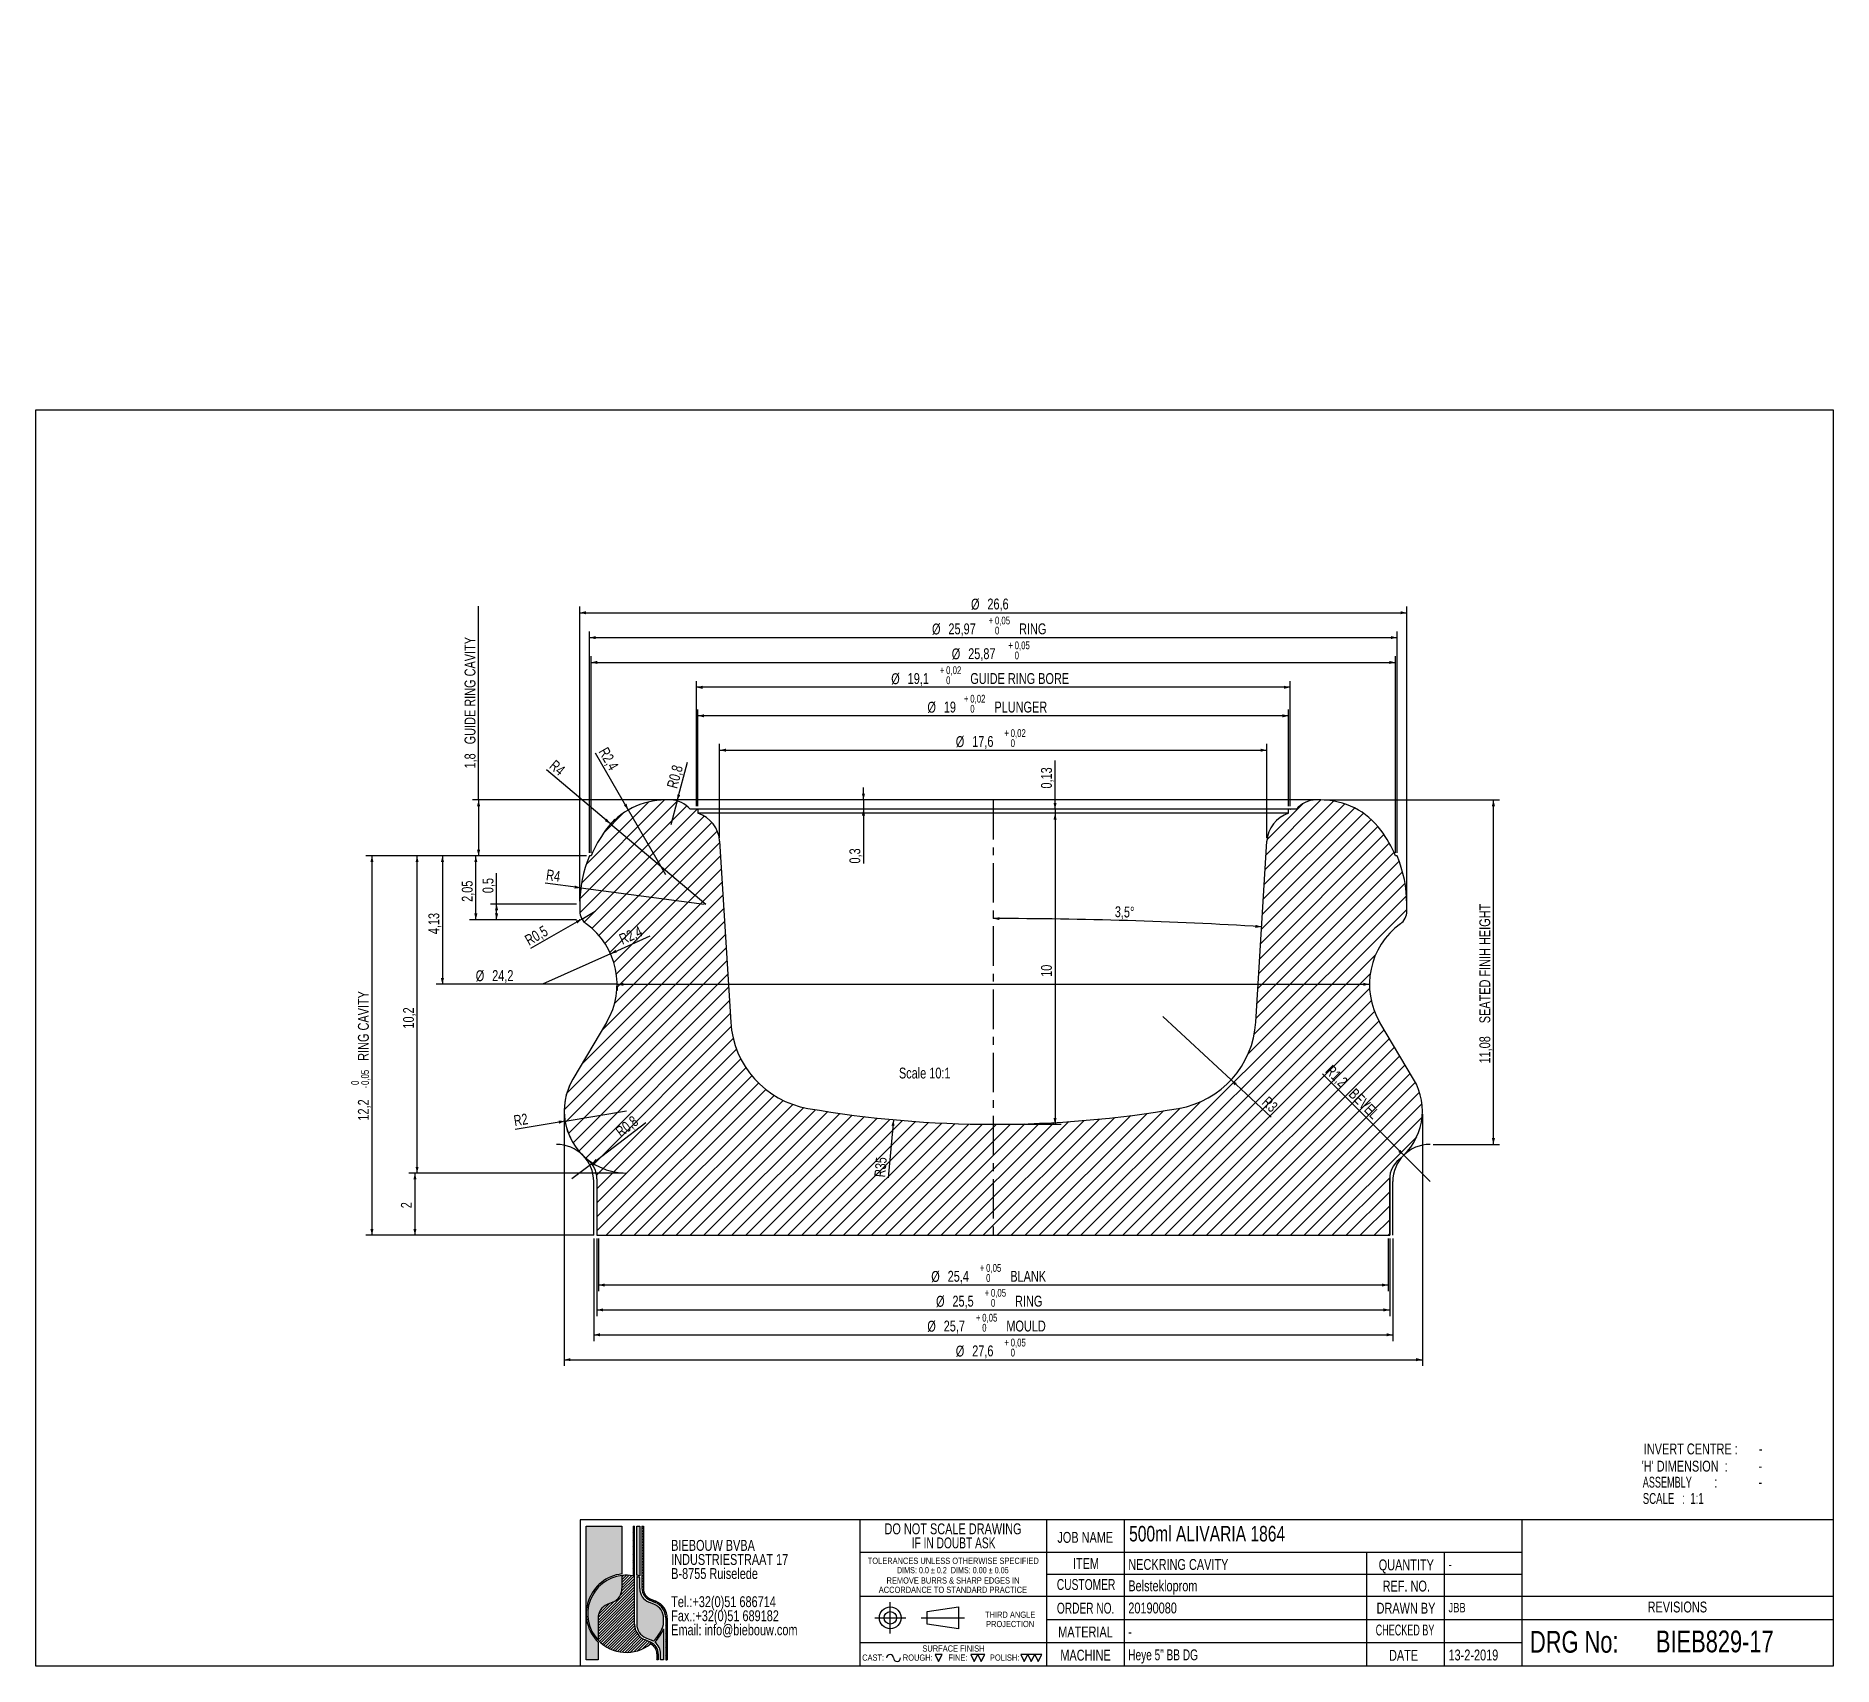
# Model space of a CAD drawing. Header units: millimetres. Extents: x 8 to 586, y 8 to 532.
import ezdxf

# ---------------------------------------------------------------- set-up
doc = ezdxf.new("R2010")
doc.units = ezdxf.units.MM
doc.header["$PDSIZE"] = -1
doc.linetypes.add('CENTERX2', pattern=[20.319999999999997, 12.7, -2.54, 2.54, -2.54])
for name, color, linetype in [('CENTERLINE', 4, 'CENTERX2'), ('DIMENSIONS', 2, 'Continuous'), ('HATCH', 3, 'Continuous'), ('TEXT', 2, 'Continuous')]:
    doc.layers.add(name, color=color, linetype=linetype)
doc.layers.add('OUTLINE', color=7, linetype='Continuous', lineweight=25)
doc.styles.add('SLDTEXTSTYLE0', font='TXT', dxfattribs={"width": 0.75})
doc.styles.add('SLDTEXTSTYLE1', font='TXT', dxfattribs={"width": 0.6607142857142857})
doc.styles.add('SLDTEXTSTYLE2', font='TXT', dxfattribs={"width": 0.6923076923076923})
doc.styles.add('SLDTEXTSTYLE3', font='TXT', dxfattribs={"width": 0.7025307159329397})
doc.styles.add('SLDTEXTSTYLE4', font='TXT', dxfattribs={"width": 0.6968736703136285})
doc.styles.add('SLDTEXTSTYLE5', font='TXT', dxfattribs={"width": 0.620207522618735})
doc.styles.add('SLDTEXTSTYLE6', font='TXT', dxfattribs={"width": 0.7})
doc.styles.add('SLDTEXTSTYLE7', font='TXT', dxfattribs={"width": 0.6911764705882353})
doc.styles.add('SLDTEXTSTYLE8', font='TXT', dxfattribs={"width": 0.625})
doc.dimstyles.new('SLDDIMSTYLE0', dxfattribs={"dimtxt": 3.5, "dimasz": 2, "dimexe": 0, "dimexo": 0.0625, "dimgap": 0.875, "dimtad": 1, "dimlfac": 0.1, "dimrnd": 1e-09, "dimzin": 12, "dimdsep": 46, "dimtxsty": 'SLDTEXTSTYLE0', "dimsah": 1, "dimcen": 0.09, "dimadec": 0, "dimazin": 3, "dimtol": 1, "dimtp": 0.05, "dimtfac": 1, "dimtofl": 0, "dimtmove": 0, "dimatfit": 3, "dimfxl": 0, "dimfrac": 2, "dimtolj": 1, "dimarcsym": 0})
doc.dimstyles.new('SLDDIMSTYLE1', dxfattribs={"dimtxt": 3.5, "dimasz": 2, "dimexe": 0, "dimexo": 0.0625, "dimgap": 0.875, "dimtad": 1, "dimlfac": 0.1, "dimrnd": 1e-09, "dimzin": 12, "dimdsep": 46, "dimtxsty": 'SLDTEXTSTYLE0', "dimsah": 1, "dimcen": 0.09, "dimadec": 0, "dimazin": 3, "dimtol": 1, "dimtp": 0.02, "dimtfac": 1, "dimtofl": 0, "dimtmove": 0, "dimatfit": 3, "dimfxl": 0, "dimfrac": 2, "dimtolj": 1, "dimarcsym": 0})
doc.dimstyles.new('SLDDIMSTYLE10', dxfattribs={"dimtxt": 3.5, "dimasz": 2, "dimexe": 0, "dimexo": 0.0625, "dimgap": 0.875, "dimtad": 1, "dimlfac": 0.1, "dimrnd": 1e-09, "dimdsep": 46, "dimtxsty": 'SLDTEXTSTYLE0', "dimsah": 1, "dimcen": 0.09, "dimadec": 0, "dimazin": 2, "dimtfac": 1, "dimtmove": 0, "dimatfit": 0, "dimfxl": 0, "dimfrac": 2, "dimtolj": 1, "dimtzin": 12, "dimarcsym": 0})
doc.dimstyles.new('SLDDIMSTYLE11', dxfattribs={"dimtxt": 3.5, "dimasz": 2, "dimexe": 0, "dimexo": 0.0625, "dimgap": 0.875, "dimtad": 1, "dimlfac": 0.1, "dimrnd": 1e-09, "dimzin": 12, "dimdsep": 46, "dimtxsty": 'SLDTEXTSTYLE0', "dimsah": 1, "dimcen": 0, "dimadec": 0, "dimazin": 3, "dimtfac": 1, "dimtofl": 0, "dimtmove": 0, "dimatfit": 3, "dimfxl": 0, "dimfrac": 2, "dimtolj": 1, "dimtzin": 12, "dimarcsym": 0})
doc.dimstyles.new('SLDDIMSTYLE2', dxfattribs={"dimtxt": 3.5, "dimasz": 2, "dimexe": 0, "dimexo": 0.0625, "dimgap": 0.875, "dimtad": 1, "dimlfac": 0.1, "dimrnd": 1e-09, "dimzin": 12, "dimdsep": 46, "dimtxsty": 'SLDTEXTSTYLE0', "dimsah": 1, "dimcen": 0.09, "dimadec": 0, "dimazin": 3, "dimtfac": 1, "dimtofl": 0, "dimtmove": 0, "dimatfit": 3, "dimfxl": 0, "dimfrac": 2, "dimtolj": 1, "dimtzin": 12, "dimarcsym": 0})
doc.dimstyles.new('SLDDIMSTYLE3', dxfattribs={"dimtxt": 3.5, "dimasz": 2, "dimexe": 0, "dimexo": 0.0625, "dimgap": 0.875, "dimtad": 1, "dimlfac": 0.1, "dimrnd": 1e-09, "dimzin": 12, "dimdsep": 46, "dimtxsty": 'SLDTEXTSTYLE0', "dimsah": 1, "dimcen": 0, "dimadec": 0, "dimazin": 3, "dimtfac": 1, "dimtofl": 0, "dimtmove": 0, "dimatfit": 3, "dimfxl": 0, "dimfrac": 2, "dimtolj": 1, "dimtzin": 12, "dimarcsym": 0})
doc.dimstyles.new('SLDDIMSTYLE4', dxfattribs={"dimtxt": 3.5, "dimasz": 2, "dimexe": 0, "dimexo": 0.0625, "dimgap": 0.875, "dimtad": 1, "dimlfac": 0.1, "dimrnd": 1e-09, "dimdsep": 46, "dimtxsty": 'SLDTEXTSTYLE0', "dimsah": 1, "dimcen": 0.09, "dimadec": 0, "dimazin": 2, "dimtfac": 1, "dimtofl": 0, "dimtmove": 0, "dimatfit": 3, "dimfxl": 0, "dimfrac": 2, "dimtolj": 1, "dimtzin": 12, "dimarcsym": 0})
doc.dimstyles.new('SLDDIMSTYLE5', dxfattribs={"dimtxt": 3.5, "dimasz": 2, "dimexe": 0, "dimexo": 0.0625, "dimgap": 0.875, "dimtad": 1, "dimlfac": 0.1, "dimrnd": 1e-09, "dimzin": 12, "dimdsep": 46, "dimtxsty": 'SLDTEXTSTYLE0', "dimsah": 1, "dimcen": 0, "dimadec": 0, "dimazin": 3, "dimtfac": 1, "dimtofl": 0, "dimtmove": 0, "dimatfit": 3, "dimfxl": 0, "dimfrac": 2, "dimtolj": 1, "dimtzin": 12, "dimarcsym": 0})
doc.dimstyles.new('SLDDIMSTYLE6', dxfattribs={"dimtxt": 3.5, "dimasz": 2, "dimexe": 0, "dimexo": 0.0625, "dimgap": 0.875, "dimtad": 1, "dimdec": 4, "dimlfac": 0.1, "dimzin": 12, "dimdsep": 46, "dimtxsty": 'SLDTEXTSTYLE0', "dimsah": 1, "dimcen": 0.09, "dimazin": 3, "dimtfac": 1, "dimtofl": 0, "dimtmove": 0, "dimatfit": 3, "dimfxl": 0, "dimfrac": 2, "dimtolj": 1, "dimtzin": 12, "dimarcsym": 0})
doc.dimstyles.new('SLDDIMSTYLE7', dxfattribs={"dimtxt": 3.5, "dimasz": 2, "dimexe": 0, "dimexo": 0.0625, "dimgap": 0.875, "dimtad": 1, "dimlfac": 0.1, "dimrnd": 1e-09, "dimzin": 12, "dimdsep": 46, "dimtxsty": 'SLDTEXTSTYLE0', "dimsah": 1, "dimcen": 0, "dimadec": 0, "dimazin": 3, "dimtfac": 1, "dimtofl": 0, "dimtmove": 0, "dimatfit": 3, "dimfxl": 0, "dimfrac": 2, "dimtolj": 1, "dimtzin": 12, "dimarcsym": 0})
doc.dimstyles.new('SLDDIMSTYLE8', dxfattribs={"dimtxt": 3.5, "dimasz": 2, "dimexe": 0, "dimexo": 0.0625, "dimgap": 0.875, "dimtad": 1, "dimlfac": 0.1, "dimrnd": 1e-09, "dimdsep": 46, "dimtxsty": 'SLDTEXTSTYLE0', "dimsah": 1, "dimcen": 0, "dimadec": 0, "dimazin": 2, "dimtfac": 1, "dimtofl": 0, "dimtmove": 0, "dimatfit": 3, "dimfxl": 0, "dimfrac": 2, "dimtolj": 1, "dimtzin": 12, "dimarcsym": 0})
doc.dimstyles.new('SLDDIMSTYLE9', dxfattribs={"dimtxt": 3.5, "dimasz": 2, "dimexe": 0, "dimexo": 0.0625, "dimgap": 0.875, "dimtad": 1, "dimlfac": 0.1, "dimrnd": 1e-09, "dimzin": 12, "dimdsep": 46, "dimtxsty": 'SLDTEXTSTYLE0', "dimsah": 1, "dimcen": 0.09, "dimadec": 0, "dimazin": 3, "dimtol": 1, "dimtm": 0.05, "dimtfac": 1, "dimtofl": 0, "dimtmove": 0, "dimatfit": 3, "dimfxl": 0, "dimfrac": 2, "dimtolj": 1, "dimarcsym": 0})

msp = doc.modelspace()

# ---------------------------------------------------------------- texts
at = {"layer": 'TEXT'}
for s, insert, char_height, attachment_point, style in [('Scale 10:1', (285.5606862241341, 200.4599851918294), 3.5, 1, 'SLDTEXTSTYLE0'), ('INVERT CENTRE :', (525.1320095451977, 79.56570520011437), 3.5, 1, 'SLDTEXTSTYLE0'), ('-', (562.1341298530677, 79.61917737677419), 3.5, 1, 'SLDTEXTSTYLE0'), ("'H' DIMENSION  :", (524.4439605054778, 74.03884452843039), 3.5, 1, 'SLDTEXTSTYLE0'), ('-', (562.0120940262674, 74.11951370136451), 3.5, 1, 'SLDTEXTSTYLE0'), ('ASSEMBLY         :', (524.7956411582061, 68.87763590822902), 3.5, 1, 'SLDTEXTSTYLE8'), ('SCALE   :  1:1', (524.7956411582061, 63.64091564944836), 3.5, 1, 'SLDTEXTSTYLE1'), ('-', (562.0120940262673, 68.93110825951186), 3.5, 1, 'SLDTEXTSTYLE0'), ('500ml ALIVARIA 1864', (359.5960759696961, 53.07133401508387), 5, 1, 'SLDTEXTSTYLE0'), ('JOB NAME', (345.4869663774124, 51.12779620774447), 3.5, 2, 'SLDTEXTSTYLE0'), ('ITEM', (345.7190840936354, 42.70142053750304), 3.5, 2, 'SLDTEXTSTYLE0'), ('NECKRING CAVITY', (359.3356476726977, 42.42155950081495), 3.5, 1, 'SLDTEXTSTYLE0'), ('QUANTITY', (448.7433903648613, 42.28181035608544), 3.5, 2, 'SLDTEXTSTYLE0'), ('-', (462.3551789929929, 42.21081630979672), 3, 1, 'SLDTEXTSTYLE0'), ('CUSTOMER', (345.755512514175, 35.97384856720033), 3.5, 2, 'SLDTEXTSTYLE3'), ('Belstekloprom', (359.3356476726979, 35.54554165984559), 3.5, 1, 'SLDTEXTSTYLE0'), ('REF. NO.', (448.7426170856627, 35.47023184981882), 3.5, 2, 'SLDTEXTSTYLE0'), ('ORDER NO.', (345.6076364087599, 28.37054846677256), 3.5, 2, 'SLDTEXTSTYLE4'), ('20190080', (359.3356476726977, 28.42402081805539), 3.5, 1, 'SLDTEXTSTYLE0'), ('DRAWN BY', (448.6478254795941, 28.36068984971034), 3.5, 2, 'SLDTEXTSTYLE0'), ('JBB', (462.3193237968931, 28.28969580342161), 3, 1, 'SLDTEXTSTYLE0'), ('REVISIONS', (535.9190129755475, 28.73985664837643), 3.5, 2, 'SLDTEXTSTYLE0'), ('MATERIAL', (345.5708199947229, 20.70349958049209), 3.5, 2, 'SLDTEXTSTYLE0'), ('-', (359.3285701968923, 20.80280534247013), 3.5, 1, 'SLDTEXTSTYLE0'), ('CHECKED BY', (448.3364078366731, 21.33873367185616), 3.5, 2, 'SLDTEXTSTYLE5'), ('DRG No:', (488.519950913722, 19.30280210864847), 7, 1, 'SLDTEXTSTYLE0'), ('BIEB829-17', (529.0468968474828, 19.40974681121416), 7, 1, 'SLDTEXTSTYLE0'), ('CAST:', (273.7414478156986, 11.7193822287378), 2, 1, 'SLDTEXTSTYLE0'), ('ROUGH:', (286.8177506495296, 11.7193822287378), 2, 1, 'SLDTEXTSTYLE0'), ('SURFACE FINISH', (303.1010282843463, 14.6361651466531), 2, 2, 'SLDTEXTSTYLE0'), ('FINE:', (301.472204460089, 11.71938222873778), 2, 1, 'SLDTEXTSTYLE0'), ('POLISH:', (314.8244601770984, 11.71938222873781), 2, 1, 'SLDTEXTSTYLE0'), ('MACHINE', (345.5683901741257, 13.25378664962611), 3.5, 2, 'SLDTEXTSTYLE0'), ('Heye 5" BB DG', (359.3285701968922, 13.3530924116041), 3.5, 1, 'SLDTEXTSTYLE2'), ('DATE', (447.8670044478967, 13.2055930473251), 3.5, 2, 'SLDTEXTSTYLE0'), ('13-2-2019', (462.3193237968931, 13.30489880930313), 3.5, 1, 'SLDTEXTSTYLE0')]:
    msp.add_mtext(s, dxfattribs=dict(at, insert=insert, char_height=char_height, attachment_point=attachment_point, style=style))

# ---------------------------------------------------------------- blocks, each defined once
blk = doc.blocks.new('SW_NOTE_0')
at = {"layer": 'TEXT', "color": 0, "char_height": 3.5, "attachment_point": 2}
for s, insert, style in [('DO NOT SCALE DRAWING', (28.71093749999998, 4.497652582159624), 'SLDTEXTSTYLE0'), ('IF IN DOUBT ASK', (28.89079850912096, -0.02804194829763434), 'SLDTEXTSTYLE6')]:
    blk.add_mtext(s, dxfattribs=dict(at, insert=insert, style=style))
blk = doc.blocks.new('SW_NOTE_0_1')
at = {"layer": 'TEXT', "color": 0, "char_height": 2, "attachment_point": 2}
for s, insert, style in [('TOLERANCES UNLESS OTHERWISE SPECIFIED', (27.09375000000003, 2.570087189805503), 'SLDTEXTSTYLE0'), ('DIMS: 0.0 ± 0.2  DIMS: 0.00 ± 0.05', (26.93194648623465, -0.4299128362715288), 'SLDTEXTSTYLE7')]:
    blk.add_mtext(s, dxfattribs=dict(at, insert=insert, style=style))
blk = doc.blocks.new('SW_NOTE_0_2')
at = {"layer": 'TEXT', "color": 0, "char_height": 2, "attachment_point": 2, "style": 'SLDTEXTSTYLE0'}
for s, insert in [('REMOVE BURRS & SHARP EDGES IN', (21.78124999999998, 2.570087189805503)), ('ACCORDANCE TO STANDARD PRACTICE', (21.7472258657217, -0.4299128362715288))]:
    blk.add_mtext(s, dxfattribs=dict(at, insert=insert))
blk = doc.blocks.new('SW_NOTE_0_3')
at = {"layer": 'TEXT', "color": 0, "char_height": 2, "attachment_point": 2, "style": 'SLDTEXTSTYLE0'}
for s, insert in [('THIRD ANGLE', (8.343749999999982, 2.5700871898055)), ('PROJECTION', (8.329166397452347, -0.4299128362715322))]:
    blk.add_mtext(s, dxfattribs=dict(at, insert=insert))
blk = doc.blocks.new('SW_NOTE_0_4')
at = {"layer": 'TEXT', "color": 0, "char_height": 3.5, "attachment_point": 1, "style": 'SLDTEXTSTYLE0'}
for s, insert in [('BIEBOUW BVBA', (0, 4.497652582159624)), ('INDUSTRIESTRAAT 17', (0, -0.02804194829763434)), ('B-8755 Ruiselede', (0, -4.553736478754892)), ('Tel.:+32(0)51 686714', (0, -13.60512553966941)), ('Fax.:+32(0)51 689182', (0, -18.13082007012667)), ('Email: info@biebouw.com', (0, -22.65651460058393))]:
    blk.add_mtext(s, dxfattribs=dict(at, insert=insert))
blk = doc.blocks.new('_D')
at = {"layer": 'DIMENSIONS'}
for p, q in [((188.4029566927144, 145.5317863635811), (188.4029566927144, 120.5317863635797)), ((443.4029566927144, 145.5317863635812), (443.4029566927144, 120.5317863635797)), ((188.4029566927144, 122.5317863635797), (443.4029566927144, 122.5317863635797))]:
    blk.add_line(p, q, dxfattribs=at)
for points in [[(188.4029566927144, 122.5317863635797), (190.4029566927144, 122.0317863635797), (190.4029566927144, 123.0317863635797)], [(443.4029566927144, 122.5317863635797), (441.4029566927144, 123.0317863635797), (441.4029566927144, 122.0317863635797)]]:
    blk.add_solid(points, dxfattribs=at)
at = {"layer": 'DIMENSIONS', "attachment_point": 1, "style": 'SLDTEXTSTYLE0'}
for s, insert, char_height in [('%%c', (297.4974167777488, 127.0435234527816), 3.5), ('+', (313.1202989502141, 129.2801500795541), 2.5), ('0,05', (315.1411329640338, 129.2801500795541), 2.5), ('25,5', (302.7758541761229, 127.0969956294414), 3.5), ('0', (315.1411329640338, 126.0475112622736), 2.5), ('RING', (322.9189096672723, 127.0969956294414), 3.5)]:
    blk.add_mtext(s, dxfattribs=dict(at, insert=insert, char_height=char_height))
blk = doc.blocks.new('_D_1')
at = {"layer": 'DIMENSIONS'}
for p, q in [((220.4029566927144, 284.5317863635812), (220.4029566927144, 324.7604440332479)), ((411.4029566927144, 284.5317863635812), (411.4029566927144, 324.7604440332479)), ((411.4029566927144, 322.7604440332479), (220.4029566927144, 322.7604440332479))]:
    blk.add_line(p, q, dxfattribs=at)
for points in [[(220.4029566927144, 322.7604440332479), (222.4029566927144, 322.2604440332479), (222.4029566927144, 323.2604440332479)], [(411.4029566927144, 322.7604440332479), (409.4029566927144, 323.2604440332479), (409.4029566927144, 322.2604440332479)]]:
    blk.add_solid(points, dxfattribs=at)
at = {"layer": 'DIMENSIONS', "attachment_point": 1, "style": 'SLDTEXTSTYLE0'}
for s, insert, char_height in [('0,02', (300.73522862627, 329.5088077492221), 2.5), ('%%c', (283.091512439985, 327.2721811224497), 3.5), ('19,1', (288.369949838359, 327.3256532991095), 3.5), ('+', (298.7143946124503, 329.5088077492221), 2.5), ('0', (300.73522862627, 326.2761689319416), 2.5), ('GUIDE RING BORE', (308.5130053295085, 327.3256532991094), 3.5)]:
    blk.add_mtext(s, dxfattribs=dict(at, insert=insert, char_height=char_height))
blk = doc.blocks.new('_D_2')
at = {"layer": 'DIMENSIONS'}
for p, q in [((188.9029566927144, 145.5317863635811), (188.9029566927144, 128.5317863635798)), ((442.9029566927144, 145.5317863635811), (442.9029566927144, 128.5317863635797)), ((442.9029566927144, 130.5317863635797), (188.9029566927144, 130.5317863635798))]:
    blk.add_line(p, q, dxfattribs=at)
for points in [[(188.9029566927144, 130.5317863635798), (190.9029566927144, 130.0317863635798), (190.9029566927144, 131.0317863635798)], [(442.9029566927144, 130.5317863635797), (440.9029566927144, 131.0317863635797), (440.9029566927144, 130.0317863635797)]]:
    blk.add_solid(points, dxfattribs=at)
at = {"layer": 'DIMENSIONS', "attachment_point": 1, "style": 'SLDTEXTSTYLE0'}
for s, insert, char_height in [('%%c', (295.9564448578545, 135.0435234527816), 3.5), ('25,4', (301.2348822562286, 135.0969956294415), 3.5), ('+', (311.5793270303199, 137.280150079554), 2.5), ('0,05', (313.6001610441396, 137.280150079554), 2.5), ('0', (313.6001610441396, 134.0475112622735), 2.5), ('BLANK', (321.377937747378, 135.0969956294413), 3.5)]:
    blk.add_mtext(s, dxfattribs=dict(at, insert=insert, char_height=char_height))
blk = doc.blocks.new('_D_3')
at = {"layer": 'DIMENSIONS'}
for p, q in [((187.4029566927144, 145.5317863635811), (187.4029566927144, 112.5317863635796)), ((444.4029566927144, 145.5317863635812), (444.4029566927144, 112.5317863635797)), ((187.4029566927144, 114.5317863635796), (444.4029566927144, 114.5317863635797))]:
    blk.add_line(p, q, dxfattribs=at)
for points in [[(187.4029566927144, 114.5317863635796), (189.4029566927144, 114.0317863635796), (189.4029566927144, 115.0317863635796)], [(444.4029566927144, 114.5317863635797), (442.4029566927144, 115.0317863635797), (442.4029566927144, 114.0317863635797)]]:
    blk.add_solid(points, dxfattribs=at)
at = {"layer": 'DIMENSIONS', "attachment_point": 1, "style": 'SLDTEXTSTYLE0'}
for s, insert, char_height in [('%%c', (294.6901255531499, 119.0435234527816), 3.5), ('25,7', (299.968562951524, 119.0969956294414), 3.5), ('+', (310.3130077256153, 121.2801500795541), 2.5), ('0,05', (312.3338417394349, 121.2801500795541), 2.5), ('0', (312.3338417394349, 118.0475112622735), 2.5), ('MOULD', (320.1116184426734, 119.0969956294414), 3.5)]:
    blk.add_mtext(s, dxfattribs=dict(at, insert=insert, char_height=char_height))
blk = doc.blocks.new('_D_4')
at = {"layer": 'DIMENSIONS'}
for p, q in [((422.2773498822982, 286.5317863635812), (478.7529566927132, 286.5317863635812)), ((476.7529566927132, 175.7776658576157), (476.7529566927132, 286.5317863635812)), ((457.4029566927144, 175.7776658576157), (478.7529566927132, 175.7776658576157))]:
    blk.add_line(p, q, dxfattribs=at)
for points in [[(476.7529566927132, 286.5317863635812), (476.2529566927132, 284.5317863635812), (477.2529566927132, 284.5317863635812)], [(476.7529566927132, 175.7776658576157), (477.2529566927132, 177.7776658576157), (476.2529566927132, 177.7776658576157)]]:
    blk.add_solid(points, dxfattribs=at)
at = {"layer": 'DIMENSIONS', "char_height": 3.5, "attachment_point": 1, "rotation": 90, "style": 'SLDTEXTSTYLE0'}
for s, insert in [('SEATED FINIH HEIGHT', (472.2412197781343, 214.7241704018921)), ('11,08', (472.2412197781343, 201.7741699146241))]:
    blk.add_mtext(s, dxfattribs=dict(at, insert=insert))
blk = doc.blocks.new('_D_5')
at = {"layer": 'DIMENSIONS'}
for q in [(421.7624787154541, 198.4181438348758), (456.4029566927144, 163.7776658576157)]:
    blk.add_line((447.9176753184758, 172.2629472318542), q, dxfattribs=at)
blk.add_solid([(447.9176753184758, 172.2629472318542), (446.857015146696, 174.0307141848206), (446.1499083655094, 173.323607403634)], dxfattribs=at)
at = {"layer": 'DIMENSIONS', "char_height": 3.5, "attachment_point": 1, "rotation": 314.99999999999994, "style": 'SLDTEXTSTYLE0'}
for s, insert in [('R1,2', (424.947314461984, 201.6029795814057)), ('BEVEL', (432.4509945859022, 194.0992994574875))]:
    blk.add_mtext(s, dxfattribs=dict(at, insert=insert))
blk = doc.blocks.new('_D_6')
at = {"layer": 'DIMENSIONS'}
for p, q in [((156.1529566927129, 253.0317863635813), (156.1529566927129, 263.0144251808847)), ((181.9029566927144, 253.0317863635813), (154.1529566927129, 253.0317863635813)), ((156.1529566927129, 248.0317863635813), (156.1529566927129, 253.0317863635813)), ((181.9029566927144, 248.0317863635813), (154.1529566927129, 248.0317863635813))]:
    blk.add_line(p, q, dxfattribs=at)
for points in [[(156.1529566927129, 253.0317863635813), (155.6529566927129, 251.0317863635813), (156.6529566927129, 251.0317863635813)], [(156.1529566927129, 248.0317863635813), (156.6529566927129, 250.0317863635813), (155.6529566927129, 250.0317863635813)]]:
    blk.add_solid(points, dxfattribs=at)
at = {"layer": 'DIMENSIONS', "insert": (151.6412197781339, 256.5491475463236), "char_height": 3.5, "attachment_point": 1, "rotation": 90, "style": 'SLDTEXTSTYLE0'}
blk.add_mtext('0,5', dxfattribs=at)
blk = doc.blocks.new('_D_7')
at = {"layer": 'DIMENSIONS'}
for p, q in [((185.0281685577298, 268.5317863635812), (128.5884066092672, 268.5317863635812)), ((130.5884066092672, 166.5317863635812), (130.5884066092672, 268.5317863635812)), ((196.9029566927144, 166.5317863635812), (128.5884066092672, 166.5317863635812))]:
    blk.add_line(p, q, dxfattribs=at)
for points in [[(130.5884066092672, 268.5317863635812), (130.0884066092672, 266.5317863635812), (131.0884066092672, 266.5317863635812)], [(130.5884066092672, 166.5317863635812), (131.0884066092672, 168.5317863635812), (130.0884066092672, 168.5317863635812)]]:
    blk.add_solid(points, dxfattribs=at)
at = {"layer": 'DIMENSIONS', "insert": (126.0766696946883, 213.006091833124), "char_height": 3.5, "attachment_point": 1, "rotation": 90, "style": 'SLDTEXTSTYLE0'}
blk.add_mtext('10,2', dxfattribs=at)
blk = doc.blocks.new('_D_8')
at = {"layer": 'DIMENSIONS'}
for p, q in [((196.9029566927144, 166.5317863635812), (127.9029566927123, 166.5317863635812)), ((129.9029566927123, 166.5317863635812), (129.9029566927123, 146.5317863635812)), ((187.4029566927144, 146.5317863635812), (127.9029566927123, 146.5317863635812))]:
    blk.add_line(p, q, dxfattribs=at)
for points in [[(129.9029566927123, 166.5317863635812), (129.4029566927123, 164.5317863635812), (130.4029566927123, 164.5317863635812)], [(129.9029566927123, 146.5317863635812), (130.4029566927123, 148.5317863635812), (129.4029566927123, 148.5317863635812)]]:
    blk.add_solid(points, dxfattribs=at)
at = {"layer": 'DIMENSIONS', "insert": (125.3912197781334, 155.2387307668198), "char_height": 3.5, "attachment_point": 1, "rotation": 90.00000000000041, "style": 'SLDTEXTSTYLE0'}
blk.add_mtext('2', dxfattribs=at)
blk = doc.blocks.new('_D_9')
at = {"layer": 'DIMENSIONS'}
for p, q in [((185.0281685577298, 268.5317863635812), (147.4746005111301, 268.5317863635812)), ((149.4746005111301, 248.0317863635813), (149.4746005111301, 268.5317863635812)), ((181.9029566927144, 248.0317863635813), (147.4746005111301, 248.0317863635813))]:
    blk.add_line(p, q, dxfattribs=at)
for points in [[(149.4746005111301, 268.5317863635812), (148.9746005111301, 266.5317863635812), (149.9746005111301, 266.5317863635812)], [(149.4746005111301, 248.0317863635813), (149.9746005111301, 250.0317863635813), (148.9746005111301, 250.0317863635813)]]:
    blk.add_solid(points, dxfattribs=at)
at = {"layer": 'DIMENSIONS', "insert": (144.9628635965512, 253.756091833124), "char_height": 3.5, "attachment_point": 1, "rotation": 90, "style": 'SLDTEXTSTYLE0'}
blk.add_mtext('2,05', dxfattribs=at)
blk = doc.blocks.new('_D_10')
at = {"layer": 'DIMENSIONS'}
for q in [(197.9029566927144, 186.5317863635812), (162.1747891384069, 180.5974958010554)]:
    blk.add_line((178.1732541076572, 183.2547700521799), q, dxfattribs=at)
blk.add_solid([(178.1732541076572, 183.2547700521799), (176.1183584413665, 183.4203109856661), (176.2822092569365, 182.4338258564133)], dxfattribs=at)
at = {"layer": 'DIMENSIONS', "insert": (161.4370833883394, 185.0389491418525), "char_height": 3.5, "attachment_point": 1, "rotation": 9.43048252071919, "style": 'SLDTEXTSTYLE0'}
blk.add_mtext('R2', dxfattribs=at)
blk = doc.blocks.new('_D_11')
at = {"layer": 'DIMENSIONS'}
for p, q in [((177.9029566927144, 185.5317863635812), (177.9029566927144, 104.5317863635797)), ((453.9029566927144, 185.5317863635812), (453.9029566927144, 104.5317863635797)), ((177.9029566927144, 106.5317863635797), (453.9029566927144, 106.5317863635797))]:
    blk.add_line(p, q, dxfattribs=at)
for points in [[(177.9029566927144, 106.5317863635797), (179.9029566927144, 106.0317863635797), (179.9029566927144, 107.0317863635797)], [(453.9029566927144, 106.5317863635797), (451.9029566927144, 107.0317863635797), (451.9029566927144, 106.0317863635797)]]:
    blk.add_solid(points, dxfattribs=at)
at = {"layer": 'DIMENSIONS', "attachment_point": 1, "style": 'SLDTEXTSTYLE0'}
for s, insert, char_height in [('%%c', (303.8484593166301, 111.0435234527816), 3.5), ('27,6', (309.1268967150041, 111.0969956294414), 3.5), ('+', (319.4713414890954, 113.2801500795541), 2.5), ('0,05', (321.4921755029151, 113.2801500795541), 2.5), ('0', (321.4921755029151, 110.0475112622735), 2.5)]:
    blk.add_mtext(s, dxfattribs=dict(at, insert=insert, char_height=char_height))
blk = doc.blocks.new('_D_12')
at = {"layer": 'DIMENSIONS'}
blk.add_arc((315.9029566927144, -1165.490247913839), 1413.871878826244, 86.50000000000034, 90, dxfattribs=at)
for points in [[(315.9029566927144, 248.3816309124052), (317.9026025539066, 247.8802164831983), (317.9033098310401, 248.8802162330778)], [(402.2177699844525, 245.7444748527411), (400.2515858136178, 246.3642488489357), (400.1912432472715, 245.3660711219318)]]:
    blk.add_solid(points, dxfattribs=at)
at = {"layer": 'DIMENSIONS', "insert": (355.0542544088347, 252.3590433060838), "char_height": 3.5, "attachment_point": 1, "rotation": 358.25000000000006, "style": 'SLDTEXTSTYLE0'}
blk.add_mtext('3,5°', dxfattribs=at)
blk = doc.blocks.new('_D_13')
at = {"layer": 'DIMENSIONS'}
for p, q in [((150.3710309412746, 286.5317863635796), (150.3710309412746, 348.8767630339689)), ((211.1579586943139, 286.5317863635796), (148.3710309412746, 286.5317863635796)), ((150.3710309412746, 286.5317863635796), (150.3710309412746, 268.5317863635796)), ((185.0281685577278, 268.5317863635796), (148.3710309412746, 268.5317863635796))]:
    blk.add_line(p, q, dxfattribs=at)
for points in [[(150.3710309412746, 286.5317863635796), (149.8710309412746, 284.5317863635796), (150.8710309412746, 284.5317863635796)], [(150.3710309412746, 268.5317863635796), (150.8710309412746, 270.5317863635796), (149.8710309412746, 270.5317863635796)]]:
    blk.add_solid(points, dxfattribs=at)
at = {"layer": 'DIMENSIONS', "char_height": 3.5, "attachment_point": 1, "rotation": 90.00000000000041, "style": 'SLDTEXTSTYLE0'}
for s, insert in [('GUIDE RING CAVITY', (145.8592940266958, 304.4219031327493)), ('1,8', (145.8592940266958, 296.6441250325269))]:
    blk.add_mtext(s, dxfattribs=dict(at, insert=insert))
blk = doc.blocks.new('_D_14')
at = {"layer": 'DIMENSIONS'}
for p, q in [((186.0281685577278, 269.5317863635796), (186.0281685577278, 340.7432353132452)), ((186.0281685577278, 338.7432353132452), (445.7777448276968, 338.7432353132451)), ((445.7777448276968, 269.5317863635796), (445.7777448276968, 340.7432353132451))]:
    blk.add_line(p, q, dxfattribs=at)
for points in [[(186.0281685577278, 338.7432353132452), (188.0281685577278, 338.2432353132452), (188.0281685577278, 339.2432353132452)], [(445.7777448276968, 338.7432353132451), (443.7777448276968, 339.2432353132451), (443.7777448276968, 338.2432353132451)]]:
    blk.add_solid(points, dxfattribs=at)
at = {"layer": 'DIMENSIONS', "attachment_point": 1, "style": 'SLDTEXTSTYLE0'}
for s, insert, char_height in [('%%c', (296.2043610645701, 343.2549724024471), 3.5), ('25,97', (301.4827984629442, 343.3084445791069), 3.5), ('+', (314.4133546633889, 345.4915990292197), 2.5), ('0,05', (316.4341886772086, 345.4915990292197), 2.5), ('0', (316.4341886772086, 342.2589602119392), 2.5), ('RING', (324.2119653804471, 343.3084445791069), 3.5)]:
    blk.add_mtext(s, dxfattribs=dict(at, insert=insert, char_height=char_height))
blk = doc.blocks.new('_D_15')
at = {"layer": 'DIMENSIONS'}
for p, q in [((186.5281685577277, 269.5317863635796), (186.5281685577277, 332.7518396732465)), ((186.5281685577277, 330.7518396732465), (445.2777448276969, 330.7518396732465)), ((445.2777448276969, 269.5317863635796), (445.2777448276969, 332.7518396732465))]:
    blk.add_line(p, q, dxfattribs=at)
for points in [[(186.5281685577277, 330.7518396732465), (188.5281685577277, 330.2518396732465), (188.5281685577277, 331.2518396732465)], [(445.2777448276969, 330.7518396732465), (443.2777448276969, 331.2518396732465), (443.2777448276969, 330.2518396732465)]]:
    blk.add_solid(points, dxfattribs=at)
at = {"layer": 'DIMENSIONS', "attachment_point": 1, "style": 'SLDTEXTSTYLE0'}
for s, insert, char_height in [('%%c', (302.5554036034512, 335.2635767624483), 3.5), ('25,87', (307.8338410018252, 335.3170489391082), 3.5), ('+', (320.7643972022699, 337.5002033892208), 2.5), ('0,05', (322.7852312160896, 337.5002033892208), 2.5), ('0', (322.7852312160896, 334.2675645719403), 2.5)]:
    blk.add_mtext(s, dxfattribs=dict(at, insert=insert, char_height=char_height))
blk = doc.blocks.new('_D_16')
at = {"layer": 'DIMENSIONS'}
for q in [(187.96942635014, 301.60535808747), (210.5285635031285, 262.5317863635796)]:
    blk.add_line((198.5285635031285, 283.316396054406), q, dxfattribs=at)
blk.add_solid([(198.5285635031285, 283.316396054406), (197.9615762050207, 285.2984468619749), (197.0955508012362, 284.7984468619749)], dxfattribs=at)
at = {"layer": 'DIMENSIONS', "insert": (191.8710822091869, 303.857980147976), "char_height": 3.5, "attachment_point": 1, "rotation": 299.9999999999999, "style": 'SLDTEXTSTYLE0'}
blk.add_mtext('R2,4', dxfattribs=at)
blk = doc.blocks.new('_D_17')
at = {"layer": 'DIMENSIONS'}
for q in [(172.1874138926431, 296.2221024714208), (223.4029566927123, 253.0317863635796)]:
    blk.add_line((192.8245896062726, 278.8186719127679), q, dxfattribs=at)
blk.add_arc((223.4029566927123, 253.0317863635796), 40.00000000000002, 136.9964967659588, 142.1443301735042, dxfattribs=at)
blk.add_solid([(192.8245896062726, 278.8186719127679), (191.6180073213154, 280.4902457788078), (190.9733351825857, 279.7257866016468)], dxfattribs=at)
at = {"layer": 'DIMENSIONS', "insert": (175.094338039303, 299.669164485926), "char_height": 3.5, "attachment_point": 1, "rotation": 319.8589019920702, "style": 'SLDTEXTSTYLE0'}
blk.add_mtext('R4', dxfattribs=at)
blk = doc.blocks.new('_D_18')
at = {"layer": 'DIMENSIONS'}
for q in [(217.5626318685209, 298.7023012480249), (212.1579586943139, 278.5317863635796)]:
    blk.add_line((214.228511055134, 286.2591929738921), q, dxfattribs=at)
blk.add_solid([(214.228511055134, 286.2591929738921), (215.2291120584836, 288.061635103919), (214.2631862321945, 288.3204541490215)], dxfattribs=at)
at = {"layer": 'DIMENSIONS', "insert": (210.8352064840657, 290.8775592448127), "char_height": 3.5, "attachment_point": 1, "rotation": 75.00000000000018, "style": 'SLDTEXTSTYLE0'}
blk.add_mtext('R0,8', dxfattribs=at)
blk = doc.blocks.new('_D_19')
at = {"layer": 'DIMENSIONS'}
for p, q in [((194.9029566927123, 227.2383905856119), (149.458071633301, 227.2383905856109)), ((194.9029566927123, 227.2383905856119), (436.9029566927123, 227.2383905856177)), ((194.9029566927123, 226.247176672753), (194.9029566927123, 225.2383905856119)), ((436.9029566927123, 226.247176672753), (436.9029566927123, 225.2383905856177))]:
    blk.add_line(p, q, dxfattribs=at)
for points in [[(194.9029566927123, 227.2383905856119), (196.9029566927123, 226.7383905856119), (196.9029566927123, 227.7383905856119)], [(436.9029566927123, 227.2383905856177), (434.9029566927123, 227.7383905856177), (434.9029566927123, 226.7383905856177)]]:
    blk.add_solid(points, dxfattribs=at)
at = {"layer": 'DIMENSIONS', "char_height": 3.5, "attachment_point": 1, "style": 'SLDTEXTSTYLE0'}
for s, insert in [('%%c', (149.4580716333009, 231.7501276748129)), ('24,2', (154.736509031675, 231.8035998514727))]:
    blk.add_mtext(s, dxfattribs=dict(at, insert=insert))
blk = doc.blocks.new('_D_20')
at = {"layer": 'DIMENSIONS'}
for p, q in [((182.9029566927123, 254.0317863635795), (182.9029566927123, 348.7346309532439)), ((448.9029566927123, 251.7418569216945), (448.9029566927123, 348.7346309532439)), ((182.9029566927123, 346.7346309532439), (448.9029566927123, 346.7346309532439))]:
    blk.add_line(p, q, dxfattribs=at)
for points in [[(182.9029566927123, 346.7346309532439), (184.9029566927123, 346.2346309532439), (184.9029566927123, 347.2346309532439)], [(448.9029566927123, 346.7346309532439), (446.9029566927123, 347.2346309532439), (446.9029566927123, 346.2346309532439)]]:
    blk.add_solid(points, dxfattribs=at)
at = {"layer": 'DIMENSIONS', "char_height": 3.5, "attachment_point": 1, "style": 'SLDTEXTSTYLE0'}
for s, insert in [('%%c', (308.7380429974067, 351.2463680424457)), ('26,6', (314.0164803957808, 351.2998402191055))]:
    blk.add_mtext(s, dxfattribs=dict(at, insert=insert))
blk = doc.blocks.new('_D_21')
at = {"layer": 'DIMENSIONS'}
for p, q in [((185.0281685577278, 268.5317863635796), (114.0728675368059, 268.5317863635796)), ((116.0728675368059, 268.5317863635796), (116.0728675368059, 146.5317863635795)), ((187.4029566927123, 146.5317863635795), (114.0728675368059, 146.5317863635795))]:
    blk.add_line(p, q, dxfattribs=at)
for points in [[(116.0728675368059, 268.5317863635796), (115.5728675368059, 266.5317863635796), (116.5728675368059, 266.5317863635796)], [(116.0728675368059, 146.5317863635795), (116.5728675368059, 148.5317863635795), (115.5728675368059, 148.5317863635795)]]:
    blk.add_solid(points, dxfattribs=at)
at = {"layer": 'DIMENSIONS', "attachment_point": 1, "rotation": 90.00000000000041, "style": 'SLDTEXTSTYLE0'}
for s, insert, char_height in [('RING CAVITY', (111.561130622227, 202.6435928158538), 3.5), ('0,05', (112.6106149893949, 194.8658151812927), 2.5), ('0', (109.3779761721144, 194.8658151812927), 2.5), ('-', (112.610614989395, 193.7581764794962), 2.5), ('12,2', (111.5611306222272, 183.4137317054049), 3.5)]:
    blk.add_mtext(s, dxfattribs=dict(at, insert=insert, char_height=char_height))
blk = doc.blocks.new('_D_22')
at = {"layer": 'DIMENSIONS'}
for q in [(204.1589181311438, 182.7735370543747), (180.4029566927123, 164.6742933691851)]:
    blk.add_line((186.766479725888, 169.5225481692387), q, dxfattribs=at)
blk.add_solid([(186.766479725888, 169.5225481692387), (188.6603764091853, 170.3368916796786), (188.0543445591786, 171.1323320588256)], dxfattribs=at)
at = {"layer": 'DIMENSIONS', "insert": (194.0376256126649, 180.7135439358866), "char_height": 3.5, "attachment_point": 1, "rotation": 37.3031296311402, "style": 'SLDTEXTSTYLE0'}
blk.add_mtext('R0,8', dxfattribs=at)
blk = doc.blocks.new('_D_23')
at = {"layer": 'DIMENSIONS'}
for q in [(205.5361512227226, 242.8130698881417), (170.9029566927123, 227.247176672753)]:
    blk.add_line((192.7935751506583, 237.0859176251633), q, dxfattribs=at)
blk.add_solid([(192.7935751506583, 237.0859176251633), (194.822767125329, 237.4497581533236), (194.4128195856452, 238.361867255738)], dxfattribs=at)
at = {"layer": 'DIMENSIONS', "insert": (195.208504993778, 243.1073366449924), "char_height": 3.5, "attachment_point": 1, "rotation": 24.201539369412995, "style": 'SLDTEXTSTYLE0'}
blk.add_mtext('R2,4', dxfattribs=at)
blk = doc.blocks.new('_D_24')
at = {"layer": 'DIMENSIONS'}
for q in [(187.9029566927123, 250.7418569216945), (167.0914049056515, 238.7263018951813)]:
    blk.add_line((183.5728296737901, 248.2418569216945), q, dxfattribs=at)
blk.add_solid([(183.5728296737901, 248.2418569216945), (181.5907788662212, 247.6748696235867), (182.0907788662212, 246.8088442198023)], dxfattribs=at)
at = {"layer": 'DIMENSIONS', "insert": (164.8493168576965, 242.6097123092823), "char_height": 3.5, "attachment_point": 1, "rotation": 30.000000000000018, "style": 'SLDTEXTSTYLE0'}
blk.add_mtext('R0,5', dxfattribs=at)
blk = doc.blocks.new('_D_25')
at = {"layer": 'DIMENSIONS'}
for q in [(171.8063774312625, 259.7600135518562), (222.9029566927123, 253.0317863635795)]:
    blk.add_line((183.2452862818889, 258.2537761746103), q, dxfattribs=at)
blk.add_solid([(183.2452862818889, 258.2537761746103), (181.3276776339856, 259.0105965452972), (181.1971278887099, 258.0191547850266)], dxfattribs=at)
at = {"layer": 'DIMENSIONS', "insert": (172.3947997923405, 264.2287047792303), "char_height": 3.5, "attachment_point": 1, "rotation": 352.49863886248176, "style": 'SLDTEXTSTYLE0'}
blk.add_mtext('R4', dxfattribs=at)
blk = doc.blocks.new('_D_26')
at = {"layer": 'DIMENSIONS'}
for p, q in [((185.0281685577278, 268.5317863635796), (136.7429398103384, 268.5317863635796)), ((138.7429398103384, 268.5317863635796), (138.7429398103384, 227.247176672753)), ((169.9029566927123, 227.247176672753), (136.7429398103384, 227.247176672753))]:
    blk.add_line(p, q, dxfattribs=at)
for points in [[(138.7429398103384, 268.5317863635796), (138.2429398103384, 266.5317863635796), (139.2429398103384, 266.5317863635796)], [(138.7429398103384, 227.247176672753), (139.2429398103384, 229.247176672753), (138.2429398103384, 229.247176672753)]]:
    blk.add_solid(points, dxfattribs=at)
at = {"layer": 'DIMENSIONS', "insert": (134.2312028957595, 243.3637869877089), "char_height": 3.5, "attachment_point": 1, "rotation": 90.00000000000041, "style": 'SLDTEXTSTYLE0'}
blk.add_mtext('4,13', dxfattribs=at)
blk = doc.blocks.new('_D_27')
at = {"layer": 'DIMENSIONS'}
for p, q in [((220.9029566927122, 284.5317863635796), (220.9029566927122, 315.5899173228412)), ((410.9029566927123, 313.5899173228412), (220.9029566927122, 313.5899173228412)), ((410.9029566927123, 284.5317863635796), (410.9029566927123, 315.5899173228412))]:
    blk.add_line(p, q, dxfattribs=at)
for points in [[(220.9029566927122, 313.5899173228412), (222.9029566927122, 313.0899173228412), (222.9029566927122, 314.0899173228412)], [(410.9029566927123, 313.5899173228412), (408.9029566927123, 314.0899173228412), (408.9029566927123, 313.0899173228412)]]:
    blk.add_solid(points, dxfattribs=at)
at = {"layer": 'DIMENSIONS', "attachment_point": 1, "style": 'SLDTEXTSTYLE0'}
for s, insert, char_height in [('%%c', (294.7265831066537, 318.1016544120432), 3.5), ('19', (300.0050205050278, 318.155126588703), 3.5), ('+', (306.4702981395889, 320.3382810388156), 2.5), ('0,02', (308.4911321534086, 320.3382810388156), 2.5), ('PLUNGER', (316.268908856647, 318.1551265887029), 3.5), ('0', (308.4911321534086, 317.105642221535), 2.5)]:
    blk.add_mtext(s, dxfattribs=dict(at, insert=insert, char_height=char_height))
blk = doc.blocks.new('_D_28')
at = {"layer": 'DIMENSIONS'}
for p, q in [((274.1479318199102, 286.5317863635796), (274.1479318199102, 290.5317863635796)), ((274.1479318199102, 286.5317863635796), (274.1479318199102, 283.5317863635796)), ((274.1479318199102, 283.5317863635796), (274.1479318199102, 266.083585420706))]:
    blk.add_line(p, q, dxfattribs=at)
for points in [[(274.1479318199102, 286.5317863635796), (274.6479318199102, 288.5317863635796), (273.6479318199102, 288.5317863635796)], [(274.1479318199102, 283.5317863635796), (273.6479318199102, 281.5317863635796), (274.6479318199102, 281.5317863635796)]]:
    blk.add_solid(points, dxfattribs=at)
at = {"layer": 'DIMENSIONS', "insert": (269.6361949053314, 266.083585420706), "char_height": 3.5, "attachment_point": 1, "rotation": 90.00000000000041, "style": 'SLDTEXTSTYLE0'}
blk.add_mtext('0,3', dxfattribs=at)
blk = doc.blocks.new('_D_29')
at = {"layer": 'DIMENSIONS'}
for p, q in [((227.9029566927123, 274.2970339831055), (227.9029566927123, 304.5317863635795)), ((227.9029566927123, 302.5317863635795), (403.9029566927123, 302.5317863635795)), ((403.9029566927123, 274.2970339831055), (403.9029566927123, 304.5317863635795))]:
    blk.add_line(p, q, dxfattribs=at)
for points in [[(227.9029566927123, 302.5317863635795), (229.9029566927123, 302.0317863635795), (229.9029566927123, 303.0317863635795)], [(403.9029566927123, 302.5317863635795), (401.9029566927123, 303.0317863635795), (401.9029566927123, 302.0317863635795)]]:
    blk.add_solid(points, dxfattribs=at)
at = {"layer": 'DIMENSIONS', "attachment_point": 1, "style": 'SLDTEXTSTYLE0'}
for s, insert, char_height in [('%%c', (303.848459316628, 307.0435234527814), 3.5), ('17,6', (309.126896715002, 307.0969956294412), 3.5), ('+', (319.4713414890933, 309.2801500795539), 2.5), ('0,02', (321.492175502913, 309.2801500795539), 2.5), ('0', (321.492175502913, 306.0475112622734), 2.5)]:
    blk.add_mtext(s, dxfattribs=dict(at, insert=insert, char_height=char_height))
blk = doc.blocks.new('_D_30')
at = {"layer": 'DIMENSIONS'}
for q in [(370.397877337243, 216.9060759878693), (405.3215182190391, 184.4794448961781)]:
    blk.add_line((392.3824554986474, 196.4933759443895), q, dxfattribs=at)
blk.add_solid([(392.3824554986474, 196.4933759443895), (393.5078823753497, 194.7661196388007), (394.1883057101323, 195.4989389108476)], dxfattribs=at)
at = {"layer": 'DIMENSIONS', "insert": (404.4158399820953, 191.4698585842065), "char_height": 3.5, "attachment_point": 1, "rotation": 317.12326722043963, "style": 'SLDTEXTSTYLE0'}
blk.add_mtext('R3', dxfattribs=at)
blk = doc.blocks.new('_D_31')
at = {"layer": 'DIMENSIONS'}
blk.add_line((283.8234246393369, 183.7050246604983), (282.1003882527983, 164.9851664313408), dxfattribs=at)
blk.add_solid([(283.8234246393369, 183.7050246604983), (283.1422176537418, 181.7592710679855), (284.1380084014648, 181.6676152621187)], dxfattribs=at)
at = {"layer": 'DIMENSIONS', "insert": (277.6077225909905, 165.3986859309591), "char_height": 3.5, "attachment_point": 1, "rotation": 84.74112844429179, "style": 'SLDTEXTSTYLE0'}
blk.add_mtext('R35', dxfattribs=at)
blk = doc.blocks.new('_D_32')
at = {"layer": 'DIMENSIONS'}
for p, q in [((335.7718010501619, 283.5317863635796), (335.7718010501619, 299.2404336343267)), ((335.7718010501619, 283.5317863635796), (335.7718010501619, 282.2317863635796)), ((335.7718010501619, 282.2317863635796), (335.7718010501619, 278.2317863635796))]:
    blk.add_line(p, q, dxfattribs=at)
for points in [[(335.7718010501619, 283.5317863635796), (336.2718010501619, 285.5317863635796), (335.2718010501619, 285.5317863635796)], [(335.7718010501619, 282.2317863635796), (335.2718010501619, 280.2317863635796), (336.2718010501619, 280.2317863635796)]]:
    blk.add_solid(points, dxfattribs=at)
at = {"layer": 'DIMENSIONS', "insert": (331.260064135583, 290.1890445734122), "char_height": 3.5, "attachment_point": 1, "rotation": 90.00000000000041, "style": 'SLDTEXTSTYLE0'}
blk.add_mtext('0,13', dxfattribs=at)
blk = doc.blocks.new('_D_33')
at = {"layer": 'DIMENSIONS'}
for p, q in [((335.7718010501618, 282.2317863635796), (335.7718010501618, 182.2317863635796)), ((316.9029566927123, 182.2317863635796), (337.7718010501618, 182.2317863635796))]:
    blk.add_line(p, q, dxfattribs=at)
for points in [[(335.7718010501618, 282.2317863635796), (335.2718010501618, 280.2317863635796), (336.2718010501618, 280.2317863635796)], [(335.7718010501618, 182.2317863635796), (336.2718010501618, 184.2317863635796), (335.2718010501618, 184.2317863635796)]]:
    blk.add_solid(points, dxfattribs=at)
at = {"layer": 'DIMENSIONS', "insert": (331.260064135583, 229.6456751700568), "char_height": 3.5, "attachment_point": 1, "rotation": 90.00000000000041, "style": 'SLDTEXTSTYLE0'}
blk.add_mtext('10', dxfattribs=at)

# ---------------------------------------------------------------- dimensions: what is measured, and where the dimension line sits
at = {"layer": 'DIMENSIONS'}
for center, mpoint, dimstyle, picture, middle in [((315.9029566927123, 532.2317863635795), (283.8234246393369, 183.7050246604983), 'SLDDIMSTYLE11', '_D_31', (282.4663384132123, 168.9609183116779)), ((210.5285635031285, 262.5317863635796), (198.5285635031285, 283.316396054406), 'SLDDIMSTYLE7', '_D_16', (190.2468622376921, 297.6607507397571)), ((223.4029566927123, 253.0317863635796), (192.8245896062726, 278.8186719127679), 'SLDDIMSTYLE7', '_D_17', (174.2133786178437, 294.5136150072199)), ((212.1579586943139, 278.5317863635796), (214.228511055134, 286.2591929738921), 'SLDDIMSTYLE8', '_D_18', (216.4186292501699, 294.4327980318392)), ((222.9029566927123, 253.0317863635795), (183.2452862818889, 258.2537761746103), 'SLDDIMSTYLE7', '_D_25', (174.4152218744155, 259.4165009308932)), ((187.9029566927123, 250.7418569216945), (183.5728296737901, 248.2418569216945), 'SLDDIMSTYLE8', '_D_24', (170.9499475604164, 240.9540367620867)), ((170.9029566927123, 227.247176672753), (192.7935751506583, 237.0859176251633), 'SLDDIMSTYLE7', '_D_23', (201.3998998894708, 240.9540367620868)), ((370.397877337243, 216.9060759878693), (392.3824554986474, 196.4933759443895), 'SLDDIMSTYLE5', '_D_30', (403.3981569328588, 186.2653068169562)), ((197.9029566927144, 186.5317863635812), (178.1732541076572, 183.2547700521799), 'SLDDIMSTYLE5', '_D_10', (164.7355936094957, 181.0228424332588)), ((180.4029566927123, 164.6742933691851), (186.766479725888, 169.5225481692387), 'SLDDIMSTYLE8', '_D_22', (200.5803392831341, 180.0470839820594))]:
    dim = msp.add_radius_dim(center=center, mpoint=mpoint, dimstyle=dimstyle, dxfattribs=at)
    dim.commit()
    dim.dimension.update_dxf_attribs({"geometry": picture, "text_midpoint": middle, "dimtype": 164})
for base, p1, p2, angle, text, dimstyle, picture, middle in [((150.3710309412745, 268.5317863635796), (212.1579586943139, 286.5317863635796), (186.0281685577278, 268.5317863635796), 90.0000000000002, '<> GUIDE RING CAVITY', 'SLDDIMSTYLE2', '_D_13', (150.3710309412745, 322.7604440332479)), ((476.7529566927131, 286.5317863635812), (456.4029566927144, 175.7776658576157), (421.2773498822982, 286.5317863635812), 90.0000000000002, '<> SEATED FINIH HEIGHT', 'SLDDIMSTYLE2', '_D_4', (476.7529566927131, 231.1547261105985)), ((116.0728675368059, 146.5317863635795), (186.0281685577278, 268.5317863635796), (188.4029566927123, 146.5317863635795), 90.0000000000002, '<> RING CAVITY', 'SLDDIMSTYLE9', '_D_21', (116.0728675368059, 207.5317863635795)), ((436.9029566927123, 227.2383905856177), (194.9029566927123, 227.247176672753), (436.9029566927123, 227.2471766727531), 1.372737914750006e-12, '%%c<>', 'SLDDIMSTYLE2', '_D_19', (156.6229853286065, 227.238390585611)), ((453.9029566927144, 106.5317863635797), (177.9029566927144, 186.5317863635812), (453.9029566927144, 186.5317863635812), 1.180031881818348e-14, '%%c<>', 'SLDDIMSTYLE0', '_D_11', (315.9029566927144, 106.5317863635797))]:
    dim = msp.add_linear_dim(base=base, p1=p1, p2=p2, angle=angle, text=text, dimstyle=dimstyle, dxfattribs=at)
    dim.commit()
    dim.dimension.update_dxf_attribs({"geometry": picture, "text_midpoint": middle, "dimtype": 160})
for base, p1, p2, text, dimstyle, picture, middle in [((448.9029566927123, 346.7346309532439), (182.9029566927123, 253.0317863635795), (448.9029566927123, 250.7418569216945), '%%c<>', 'SLDDIMSTYLE2', '_D_20', (315.9029566927123, 346.7346309532439)), ((445.7777448276968, 338.7432353132452), (186.0281685577278, 268.5317863635796), (445.7777448276968, 268.5317863635796), '%%c<> RING', 'SLDDIMSTYLE0', '_D_14', (315.9029566927123, 338.7432353132452)), ((445.2777448276969, 330.7518396732465), (186.5281685577277, 268.5317863635796), (445.2777448276969, 268.5317863635796), '%%c<>', 'SLDDIMSTYLE0', '_D_15', (315.9029566927122, 330.7518396732465)), ((220.4029566927144, 322.7604440332479), (411.4029566927144, 283.5317863635812), (220.4029566927144, 283.5317863635812), '%%c<> GUIDE RING BORE', 'SLDDIMSTYLE1', '_D_1', (315.9029566927144, 322.7604440332479)), ((220.9029566927122, 313.5899173228413), (410.9029566927123, 283.5317863635796), (220.9029566927122, 283.5317863635796), '%%c<> PLUNGER', 'SLDDIMSTYLE1', '_D_27', (315.9029566927123, 313.5899173228413)), ((403.9029566927123, 302.5317863635795), (227.9029566927123, 273.2970339831055), (403.9029566927123, 273.2970339831055), '%%c<>', 'SLDDIMSTYLE1', '_D_29', (315.9029566927123, 302.5317863635795)), ((444.4029566927144, 114.5317863635797), (187.4029566927144, 146.5317863635812), (444.4029566927144, 146.5317863635812), '%%c<> MOULD', 'SLDDIMSTYLE0', '_D_3', (315.9029566927144, 114.5317863635797)), ((443.4029566927144, 122.5317863635797), (188.4029566927144, 146.5317863635812), (443.4029566927144, 146.5317863635812), '%%c<> RING', 'SLDDIMSTYLE0', '_D', (315.9029566927144, 122.5317863635797)), ((188.9029566927144, 130.5317863635798), (442.9029566927144, 146.5317863635811), (188.9029566927144, 146.5317863635812), '%%c<> BLANK', 'SLDDIMSTYLE0', '_D_2', (315.9029566927144, 130.5317863635798))]:
    dim = msp.add_linear_dim(base=base, p1=p1, p2=p2, text=text, dimstyle=dimstyle, dxfattribs=at)
    dim.commit()
    dim.dimension.update_dxf_attribs({"geometry": picture, "text_midpoint": middle, "dimtype": 160})
for base, p1, p2, dimstyle, picture, middle in [((335.7718010501618, 282.2317863635796), (413.4029566927123, 283.5317863635796), (410.9029566927123, 282.2317863635796), 'SLDDIMSTYLE10', '_D_32', (335.7718010501618, 294.7147391038695)), ((274.1479318199102, 283.5317863635796), (210.5285635031286, 286.5317863635796), (218.4029566927123, 283.5317863635796), 'SLDDIMSTYLE10', '_D_28', (274.1479318199102, 269.3162242379865)), ((335.7718010501618, 182.2317863635796), (410.9029566927123, 282.2317863635796), (315.9029566927123, 182.2317863635796), 'SLDDIMSTYLE2', '_D_33', (335.7718010501618, 232.2317863635796)), ((130.5884066092672, 268.5317863635812), (197.9029566927144, 166.5317863635812), (186.0281685577298, 268.5317863635812), 'SLDDIMSTYLE2', '_D_7', (130.5884066092672, 217.5317863635812)), ((138.7429398103383, 227.247176672753), (186.0281685577278, 268.5317863635796), (170.9029566927123, 227.247176672753), 'SLDDIMSTYLE2', '_D_26', (138.7429398103383, 247.8894815181663)), ((149.4746005111301, 268.5317863635812), (182.9029566927144, 248.0317863635813), (186.0281685577298, 268.5317863635812), 'SLDDIMSTYLE2', '_D_9', (149.4746005111301, 258.2817863635813)), ((156.1529566927128, 253.0317863635813), (182.9029566927144, 248.0317863635813), (182.9029566927144, 253.0317863635813), 'SLDDIMSTYLE4', '_D_6', (156.1529566927128, 259.7817863636042)), ((129.9029566927123, 146.5317863635812), (197.9029566927144, 166.5317863635812), (188.4029566927144, 146.5317863635812), 'SLDDIMSTYLE2', '_D_8', (129.9029566927123, 156.5317863635812))]:
    dim = msp.add_linear_dim(base=base, p1=p1, p2=p2, angle=90.0000000000002, dimstyle=dimstyle, dxfattribs=at)
    dim.commit()
    dim.dimension.update_dxf_attribs({"geometry": picture, "text_midpoint": middle, "dimtype": 160})
dim = msp.add_angular_dim_2l(base=(359.0805017412423, 247.7221881124069), line1=((400.3419212899009, 215.0746198018252), (403.9029566927144, 273.2970339831071)), line2=((315.9029566927144, 286.5317863635812), (315.9029566927144, 146.5317863635811)), dimstyle='SLDDIMSTYLE6', dxfattribs=at)
dim.commit()
dim.dimension.update_dxf_attribs({"geometry": '_D_12', "text_midpoint": (359.0805017412346, 247.7221881124071), "dimtype": 162})
dim = msp.add_radius_dim(center=(456.4029566927144, 163.7776658576157), mpoint=(447.9176753184758, 172.2629472318542), text='<> BEVEL', dimstyle='SLDDIMSTYLE3', dxfattribs=at)
dim.commit()
dim.dimension.update_dxf_attribs({"geometry": '_D_5', "text_midpoint": (430.0714325306357, 190.1092100196941), "dimtype": 164})

# ---------------------------------------------------------------- hatches: boundary and pattern name
at = {"layer": 'HATCH'}
h = msp.add_hatch(dxfattribs=at)
h.set_pattern_fill('ANSI31', color=256, angle=2.8e-322, style=0)
h.set_pattern_definition([(45, (0, 0), (-2.245064030267288, 2.245064030267288), [])])
edge = h.paths.add_edge_path(flags=0)
edge.add_line((188.4029566927123, 146.5317863635795), (443.4029566927123, 146.5317863635795))
edge.add_line((443.4029566927123, 146.5317863635795), (443.4029566927123, 164.6742933691851))
edge.add_arc((451.4029566927123, 164.6742933691852), 8.000000000000004, 128.6821874534882, 180.0000000000002, ccw=False)
edge.add_arc((433.9029566927123, 186.5317863635796), 20, 308.6821874534903, 390.6919957667096)
edge.add_line((451.1014284160455, 196.7402421910645), (440.2647906247126, 214.9970296797711))
edge.add_arc((460.9029566927123, 227.2471766727531), 23.99999999999999, 125.88829755280511, 210.691995766709, ccw=False)
edge.add_arc((443.9029566927123, 250.7418569216945), 5.000000000000004, 305.8882975528068, 360.0000000000008)
edge.add_line((448.9029566927123, 250.7418569216945), (448.9029566927123, 253.0317863635796))
edge.add_arc((408.9029566927123, 253.0317863635796), 39.99999999999999, 0, 22.79903127188882)
edge.add_line((445.7777448276968, 268.5317863635796), (445.2777448276969, 268.5317863635796))
edge.add_arc((408.4029566927123, 253.0317863635796), 39.99999999999999, 22.79903127188879, 36.42357364233125)
edge.add_arc((421.2773498822961, 262.5317863635796), 23.99999999999999, 36.42357364233135, 90)
edge.add_line((421.2773498822961, 286.5317863635796), (419.6479546911107, 286.5317863635796))
edge.add_arc((419.6479546911107, 278.5317863635796), 8.000000000000002, 90, 141.3178125465105)
edge.add_line((413.4029566927123, 283.5317863635796), (410.9029566927123, 283.5317863635796))
edge.add_line((410.9029566927123, 283.5317863635796), (410.9029566927123, 282.2317863635796))
edge.add_arc((413.884304676931, 272.6865485877568), 9.999999999999996, 107.3456091835535, 176.499999999999)
edge.add_line((403.9029566927123, 273.2970339831055), (400.3419212898987, 215.0746198018235))
edge.add_arc((370.397877337243, 216.9060759878693), 29.99999999999974, 279.8050660199797, 356.49999999999983, ccw=False)
edge.add_arc((315.9029566927123, 532.2317863635795), 349.9999999999999, 260.194933980019, 279.8050660199809, ccw=False)
edge.add_arc((261.4080360481816, 216.9060759878693), 29.99999999999974, 183.5000000000001, 260.1949339800202, ccw=False)
edge.add_line((231.4639920955259, 215.0746198018235), (227.9029566927123, 273.2970339831055))
edge.add_arc((217.9216087084936, 272.6865485877568), 9.999999999999996, 3.500000000001005, 72.65439081644634)
edge.add_line((220.9029566927123, 282.2317863635796), (220.9029566927123, 283.5317863635796))
edge.add_line((220.9029566927123, 283.5317863635796), (218.4029566927123, 283.5317863635796))
edge.add_arc((212.1579586943139, 278.5317863635796), 8.000000000000002, 38.68218745348948, 90)
edge.add_line((212.1579586943139, 286.5317863635796), (210.5285635031286, 286.5317863635796))
edge.add_arc((210.5285635031285, 262.5317863635796), 23.99999999999999, 89.99999999999987, 143.5764263576687)
edge.add_arc((223.4029566927123, 253.0317863635796), 39.99999999999999, 143.5764263576688, 157.2009687281112)
edge.add_line((186.5281685577277, 268.5317863635796), (186.0281685577278, 268.5317863635796))
edge.add_arc((222.9029566927123, 253.0317863635795), 39.99999999999999, 157.2009687281111, 180)
edge.add_line((182.9029566927123, 253.0317863635795), (182.9029566927123, 250.7418569216945))
edge.add_arc((187.9029566927123, 250.7418569216945), 5.000000000000004, 180, 234.1117024471951)
edge.add_arc((170.9029566927123, 227.247176672753), 23.99999999999999, -30.691995766709795, 54.11170244719318, ccw=False)
edge.add_line((191.541122760712, 214.9970296797711), (180.7044849693792, 196.7402421910645))
edge.add_arc((197.9029566927123, 186.5317863635795), 20, 149.308004233291, 231.3178125465114)
edge.add_arc((180.4029566927123, 164.6742933691851), 8.000000000000004, -7.958078640513122e-13, 51.31781254651008, ccw=False)
edge.add_line((188.4029566927123, 164.6742933691851), (188.4029566927123, 146.5317863635795))
h = msp.add_hatch(color=256, dxfattribs=at)
edge = h.paths.add_edge_path(flags=0)
edge.add_arc((197.9000000006529, 24.81111111041068), 12.89999999999973, 96.37937020851939, 180, ccw=False)
edge.add_line((196.4666666673023, 37.63123418140727), (196.4666666673023, 52.99999999931171))
edge.add_line((196.4666666673023, 52.99999999931171), (185.0000000006401, 52.99999999931172))
edge.add_line((185.0000000006401, 52.99999999931172), (185.0000000006401, 24.81111111041068))
h = msp.add_hatch(dxfattribs=at)
h.set_pattern_fill('LINE', color=256, scale=0.2, angle=45.0000000000001, style=0)
h.set_pattern_definition([(45.0000000000001, (0, 0), (-0.4490128060534585, 0.4490128060534569), [])])
edge = h.paths.add_edge_path(flags=0)
edge.add_arc((193.600000000003, 23.37777777777972), 4.777777777779089, 112.6198649480396, 179.9999999999979)
edge.add_line((188.8222222222238, 23.37777777777989), (188.8222222222259, 16.33139675533527))
edge.add_arc((197.9000000006557, 24.81111111041333), 12.42222222222299, 223.0490797958312, 308.8040060266014)
edge.add_arc((204.1111111117511, 11.9111111103989), 3.583333333332249, 4.661160346586257e-11, 63.954669439263114, ccw=False)
edge.add_line((207.6944444450833, 11.91111111040187), (207.6944444450833, 9.999999999287876))
edge.add_line((207.6944444450833, 9.999999999287876), (208.172222222861, 9.999999999287876))
edge.add_line((208.172222222861, 9.999999999287876), (208.172222222861, 11.91111111040185))
edge.add_arc((204.1111111117511, 11.9111111103989), 4.061111111109928, 4.165230045447445e-11, 67.38013505196726)
edge.add_line((205.6730769237159, 15.65982905911597), (203.9089743596164, 16.39487179416514))
edge.add_arc((206.0222222228568, 21.46666666597408), 5.494444444454564, 179.9999999999804, 247.3801350520879, ccw=False)
edge.add_line((200.5277777784022, 21.46666666597588), (200.5277777784022, 53.00000000008258))
edge.add_line((200.5277777784022, 53.00000000008258), (200.0500000005545, 53.00000000008258))
edge.add_line((200.0500000005545, 53.00000000008258), (200.0500000005545, 37.04586100394315))
edge.add_arc((197.9000000005688, 24.81111111113477), 12.42222222227219, 80.03323369986288, 96.62580956738171)
edge.add_line((196.4666666666786, 37.15036394481447), (196.4666666666787, 32.93333333333933))
edge.add_arc((191.6888888889006, 32.93333333334015), 4.777777777778047, 292.6198649480399, 359.9999999999902, ccw=False)
edge.add_line((193.5264957265075, 28.52307692308348), (191.7623931623958, 27.78803418803719))
h = msp.add_hatch(color=256, dxfattribs=at)
edge = h.paths.add_edge_path(flags=0)
edge.add_arc((197.9000000006529, 24.81111111041068), 12.90000000000009, 70.52877936559901, 74.97388624097238, ccw=False)
edge.add_line((202.2000000006337, 36.97334774682617), (202.2000000006337, 52.99999999930775))
edge.add_line((202.2000000006337, 52.99999999930775), (201.2444444450772, 52.99999999930775))
edge.add_line((201.2444444450772, 52.99999999930775), (201.2444444450772, 37.27003126258123))
h = msp.add_hatch(dxfattribs=at)
h.set_pattern_fill('ANSI31', color=256, scale=0.2, style=0)
h.set_pattern_definition([(45, (0, 0), (-0.4490128060534577, 0.4490128060534577), [])])
edge = h.paths.add_edge_path(flags=0)
edge.add_line((210.5611111117628, 23.37777777707851), (210.5611111117628, 9.999999999301023))
edge.add_line((210.5611111117628, 9.999999999301023), (211.0388888895406, 9.999999999301023))
edge.add_line((211.0388888895406, 9.999999999301023), (211.0388888895406, 23.37777777707851))
edge.add_arc((205.0666666673183, 23.37777777707851), 5.972222222222322, 0, 67.38013505196413)
edge.add_line((207.3636752143265, 28.89059828989929), (205.5995726502243, 29.62564102494205))
edge.add_arc((206.9777777784112, 32.9333333326421), 3.583333333333488, 179.9999999999737, 247.3801350522755, ccw=False)
edge.add_line((203.3944444450777, 32.9333333326437), (203.3944444450777, 52.99999999931006))
edge.add_line((203.3944444450777, 52.99999999931006), (202.9166666672998, 52.99999999931006))
edge.add_line((202.9166666672998, 52.99999999931006), (202.9166666672998, 32.93333333264371))
edge.add_arc((206.9777777784112, 32.9333333326421), 4.061111111111455, 179.9999999999772, 247.3801350522334)
edge.add_line((205.4158119664631, 29.18461538391639), (207.1799145305658, 28.44957264887364))
edge.add_arc((205.0666666673183, 23.37777777707851), 5.494444444444524, -7.958078640513122e-13, 67.38013505196358, ccw=False)
h = msp.add_hatch(color=256, dxfattribs=at)
edge = h.paths.add_edge_path(flags=0)
edge.add_arc((193.600000000003, 23.37777777777972), 4.787777777778803, 112.6198649480385, 179.9999999999971, ccw=False)
edge.add_line((191.7585470085497, 27.79726495726796), (193.5226495726614, 28.53230769231424))
edge.add_arc((191.6888888889006, 32.93333333334015), 4.767777777778028, 292.6198649480406, 359.999999999991)
edge.add_line((196.4566666666786, 32.93333333333933), (196.4566666666786, 37.14919823221575))
edge.add_arc((197.9000000006529, 24.81111111041068), 12.42222222221988, 96.67224550982667, 222.9814690215309)
edge.add_line((188.8122222222238, 16.34211471248352), (188.8122222222244, 23.37777777777989))
h = msp.add_hatch(color=256, dxfattribs=at)
edge = h.paths.add_edge_path(flags=0)
edge.add_line((202.2000000006338, 32.93333333264181), (202.2000000006338, 36.46536376506153))
edge.add_arc((197.9000000006529, 24.81111111041068), 12.42222222222225, 69.74775325790625, 74.38150172444736)
edge.add_line((201.2444444450773, 36.77465140149639), (201.2444444450773, 21.46666666597487))
edge.add_arc((206.0222222228568, 21.46666666597408), 4.777777777779465, 179.9999999999905, 247.3801350521434)
edge.add_line((204.1846153852634, 17.05641025571024), (205.9487179493657, 16.32136752066754))
edge.add_arc((204.1111111117511, 11.9111111103989), 4.777777777792094, 58.207531950913506, 67.38013505192822, ccw=False)
edge.add_arc((197.9000000006529, 24.81111111041068), 12.42222222222206, 314.6385798455202, 344.0576313943736)
edge.add_line((209.8444444450973, 21.39909530566277), (209.8444444450973, 23.37777777707851))
edge.add_arc((205.0666666673183, 23.37777777707851), 4.777777777778938, 0, 67.38013505198387)
edge.add_line((206.9042735049237, 27.78803418733679), (205.1401709408211, 28.52307692237911))
edge.add_arc((206.9777777784112, 32.9333333326421), 4.777777777777437, 180.0000000000035, 247.3801350521752, ccw=False)
h = msp.add_hatch(color=256, dxfattribs=at)
edge = h.paths.add_edge_path(flags=0)
edge.add_arc((197.9000000006529, 24.81111111041068), 12.89999999999973, 180, 225.2750868449774, ccw=False)
edge.add_line((185.0000000006401, 24.81111111041068), (185.0000000006401, 9.999999999313255))
edge.add_line((185.0000000006401, 9.999999999313255), (188.8222222228611, 9.999999999313255))
edge.add_line((188.8222222228611, 9.999999999313255), (188.8222222228611, 15.64574419920511))
h = msp.add_hatch(color=256, dxfattribs=at)
edge = h.paths.add_edge_path(flags=0)
edge.add_arc((197.9000000006529, 24.81111111041068), 12.89999999999997, 315.03754741606696, 337.8083934337247, ccw=False)
edge.add_arc((204.1111111117511, 11.9111111103989), 4.777777777792199, 5.837819117004983e-11, 52.37874481328919, ccw=False)
edge.add_line((208.8888888895433, 11.91111111040384), (208.8888888895433, 9.999999999298751))
edge.add_line((208.8888888895433, 9.999999999298751), (209.8444444450971, 9.999999999298751))
edge.add_line((209.8444444450971, 9.999999999298751), (209.8444444450971, 19.9387146863104))

# ---------------------------------------------------------------- linework, layer by layer
at = {"color": 51, "linetype": 'Continuous', "lineweight": 18}
for p in [(411.4029566927123, 283.5317863635796), (182.9029566927123, 248.0317863635796), (182.9029566927123, 248.0317863635796), (442.9029566927123, 146.5317863635794)]:
    msp.add_point(p, dxfattribs=at)
at = {"layer": 'CENTERLINE'}
msp.add_line((315.9029566927123, 286.5317863635796), (315.9029566927123, 146.5317863635794), dxfattribs=at)
at = {"layer": 'OUTLINE'}
for p, q in [((8.000000000000007, 412), (586, 412)), ((8.000000000000007, 8.000000000000007), (8.000000000000007, 412)), ((586, 412), (586, 8.000000000000007)), ((212.1579586943139, 286.5317863635796), (210.5285635031286, 286.5317863635796)), ((419.6479546911107, 286.5317863635796), (212.1579586943139, 286.5317863635796)), ((220.9029566927123, 283.5317863635796), (218.4029566927123, 283.5317863635796)), ((220.9029566927123, 283.5317863635796), (220.9029566927123, 282.2317863635796)), ((410.9029566927123, 283.5317863635796), (220.9029566927123, 283.5317863635796)), ((410.9029566927123, 282.2317863635796), (410.9029566927123, 283.5317863635796)), ((413.4029566927123, 283.5317863635796), (410.9029566927123, 283.5317863635796)), ((421.2773498822961, 286.5317863635796), (419.6479546911107, 286.5317863635796)), ((410.9029566927123, 282.2317863635796), (220.9029566927123, 282.2317863635796)), ((227.9029566927123, 273.2970339831055), (231.4639920955259, 215.0746198018236)), ((400.3419212898987, 215.0746198018236), (403.9029566927123, 273.2970339831055)), ((186.5281685577277, 268.5317863635796), (186.0281685577278, 268.5317863635796)), ((445.7777448276968, 268.5317863635796), (445.2777448276969, 268.5317863635796)), ((182.9029566927123, 253.0317863635795), (182.9029566927123, 250.7418569216945)), ((448.9029566927123, 250.7418569216945), (448.9029566927123, 253.0317863635796)), ((191.541122760712, 214.9970296797711), (180.7044849693792, 196.7402421910645)), ((451.1014284160455, 196.7402421910645), (440.2647906247126, 214.9970296797711)), ((187.4029566927123, 146.5317863635795), (187.4029566927123, 163.777665857614)), ((188.4029566927123, 164.6742933691851), (188.4029566927123, 146.5317863635796)), ((443.4029566927123, 146.5317863635796), (443.4029566927123, 164.6742933691851)), ((443.4029566927123, 164.6742933691852), (443.4029566927123, 146.5317863635796)), ((444.4029566927123, 146.5317863635796), (444.4029566927123, 163.777665857614)), ((188.4029566927123, 146.5317863635796), (443.4029566927123, 146.5317863635796)), ((586, 55.00000000000016), (183, 55.00000000000016)), ((183, 55.00000000000016), (183, 8.000000000000007)), ((185.0000000006401, 52.99999999931172), (196.4666666673023, 52.99999999931171)), ((185.0000000006401, 9.999999999313255), (185.0000000006401, 52.99999999931172)), ((196.4666666673023, 52.99999999931171), (196.4666666673023, 37.63123418140727)), ((200.0500000005545, 53.00000000008258), (200.5277777784022, 53.00000000008258)), ((200.0500000005545, 53.00000000008258), (200.0500000005545, 37.04586100394315)), ((200.5277777784022, 21.46666666597588), (200.5277777784022, 53.00000000008258)), ((201.2444444450772, 52.99999999930775), (202.2000000006337, 52.99999999930775)), ((201.2444444450772, 37.27003126258123), (201.2444444450772, 52.99999999930775)), ((202.2000000006337, 52.99999999930775), (202.2000000006337, 36.97334774682617)), ((202.9166666672998, 52.99999999931006), (203.3944444450777, 52.99999999931006)), ((202.9166666672998, 52.99999999931006), (202.9166666672998, 32.93333333264371)), ((203.3944444450777, 52.99999999931006), (203.3944444450777, 32.9333333326437)), ((273.0000000000002, 55.00000000000016), (273.0000000000002, 8.000000000000451)), ((332.9999999999998, 55.00000000000016), (332.9999999999998, 8.000000000000451)), ((357.9999999999993, 55.00000000000016), (357.9999999999993, 8.000000000000451)), ((485.9999999999999, 8.000000000000451), (485.9999999999999, 55.00000000000016)), ((332.9999999999998, 44.50000000000021), (273.0000000000002, 44.50000000000021)), ((485.9999999999999, 44.50000000000021), (332.9999999999998, 44.50000000000021)), ((435.9999999999996, 8.000000000000451), (435.9999999999996, 44.50000000000021)), ((461.0000000000004, 8.000000000000451), (460.9999999999999, 44.50000000000021)), ((196.4566666666786, 37.14919823221575), (196.4566666666786, 32.93333333333933)), ((196.4666666666786, 37.15036394481447), (196.4666666666787, 32.93333333333933)), ((201.2444444450773, 36.77465140149639), (201.2444444450773, 21.46666666597487)), ((202.2000000006338, 32.93333333264181), (202.2000000006338, 36.46536376506153)), ((332.9999999999998, 37.49999999999964), (485.9999999999999, 37.49999999999964)), ((205.4158119664631, 29.1846153839164), (207.1799145305658, 28.44957264887364)), ((205.5995726502243, 29.62564102494205), (207.3636752143265, 28.89059828989929)), ((273.0000000000002, 30.49999999999997), (586, 30.49999999999997)), ((188.8122222222244, 23.37777777777989), (188.8122222222238, 16.34211471248352)), ((188.8222222222238, 23.37777777777989), (188.8222222222259, 16.33139675533527)), ((193.5226495726614, 28.53230769231425), (191.7585470085497, 27.79726495726796)), ((193.5264957265075, 28.52307692308348), (191.7623931623958, 27.78803418803719)), ((206.9042735049238, 27.78803418733676), (205.1401709408211, 28.52307692237908)), ((209.8444444450973, 21.39909530566277), (209.8444444450973, 23.37777777707851)), ((210.5611111117628, 23.37777777707851), (210.5611111117628, 9.999999999301023)), ((211.0388888895406, 23.37777777707851), (211.0388888895406, 9.999999999301023)), ((277.775690382963, 23.5000000000003), (287.7756903829633, 23.5000000000003)), ((282.7756903829634, 18.50000000000041), (282.7756903829634, 28.50000000000019)), ((292.6745526674713, 23.5000000000003), (306.6745526674716, 23.5000000000003)), ((294.6745526674716, 25.50000000000008), (304.6745526674718, 27.00000000000014)), ((294.6745526674716, 21.50000000000007), (294.6745526674716, 25.50000000000008)), ((304.6745526674718, 27.00000000000014), (304.6745526674718, 20.00000000000002)), ((209.8444444450971, 19.9387146863104), (209.8444444450971, 9.999999999298751)), ((304.6745526674718, 20.00000000000002), (294.6745526674716, 21.50000000000007)), ((332.9999999999998, 23.00000000000058), (485.9999999999999, 23.00000000000058)), ((485.9999999999999, 23.00000000000058), (586, 23.00000000000058)), ((188.8222222228611, 15.64574419920511), (188.8222222228611, 9.999999999313255)), ((205.6730769237159, 15.65982905911596), (203.9089743596164, 16.39487179416514)), ((204.1846153852633, 17.05641025571025), (205.9487179493658, 16.32136752066754)), ((207.6944444450833, 11.91111111040187), (207.6944444450833, 9.999999999287876)), ((208.172222222861, 11.91111111040185), (208.172222222861, 9.999999999287876)), ((208.8888888895433, 9.999999999298751), (208.8888888895433, 11.91111111040384)), ((485.9999999999999, 15.50000000000029), (273.0000000000002, 15.50000000000029)), ((299.4186458063629, 11.75000000000015), (297.1686458063633, 11.75000000000015)), ((297.1686458063633, 11.75000000000015), (298.2936458063638, 9.500000000000064)), ((298.2936458063638, 9.500000000000064), (299.4186458063629, 11.75000000000015)), ((310.9316093288405, 11.75000000000015), (308.6816093288408, 11.75000000000015)), ((308.6816093288408, 11.75000000000015), (309.8066093288413, 9.500000000000064)), ((309.8066093288413, 9.500000000000064), (310.9316093288405, 11.75000000000015)), ((313.181609328841, 11.75000000000015), (310.9316093288405, 11.75000000000015)), ((310.9316093288405, 11.75000000000015), (312.0566093288409, 9.500000000000064)), ((312.0566093288409, 9.500000000000064), (313.181609328841, 11.75000000000015)), ((326.9999999999996, 11.75000000000015), (324.75, 11.75000000000015)), ((324.75, 11.75000000000015), (325.875, 9.500000000000064)), ((325.875, 9.500000000000064), (326.9999999999996, 11.75000000000015)), ((329.2499999999997, 11.75000000000015), (326.9999999999996, 11.75000000000015)), ((326.9999999999996, 11.75000000000015), (328.1249999999997, 9.500000000000064)), ((328.1249999999997, 9.500000000000064), (329.2499999999997, 11.75000000000015)), ((331.4999999999998, 11.75000000000015), (329.2499999999997, 11.75000000000015)), ((329.2499999999997, 11.75000000000015), (330.3749999999998, 9.500000000000064)), ((330.3749999999998, 9.500000000000064), (331.4999999999998, 11.75000000000015)), ((586, 8.000000000000007), (8.000000000000007, 8.000000000000007)), ((188.8222222228611, 9.999999999313255), (185.0000000006401, 9.999999999313255)), ((208.172222222861, 9.999999999287876), (207.6944444450833, 9.999999999287876)), ((209.8444444450971, 9.999999999298751), (208.8888888895433, 9.999999999298751)), ((210.5611111117628, 9.999999999301023), (211.0388888895406, 9.999999999301023))]:
    msp.add_line(p, q, dxfattribs=at)
for radius in [3.500000000000284, 1.999999999999773]:
    msp.add_circle((282.7756903829634, 23.5000000000003), radius, dxfattribs=at)
for centre, radius, start, end in [((210.5285635031285, 262.5317863635796), 24.00000000000001, 89.99999999999987, 143.5764263576687), ((212.1579586943139, 278.5317863635796), 8, 38.68218745348948, 90), ((419.6479546911107, 278.5317863635796), 8, 90, 141.3178125465105), ((421.2773498822961, 262.5317863635796), 24, 36.42357364233135, 90), ((217.9216087084936, 272.6865485877568), 10.00000000000004, 3.500000000001005, 72.65439081644634), ((413.884304676931, 272.6865485877568), 10.00000000000001, 107.3456091835535, 176.499999999999), ((223.4029566927123, 253.0317863635796), 39.99999999999998, 143.5764263576688, 157.2009687281112), ((408.4029566927123, 253.0317863635796), 39.99999999999996, 22.79903127188879, 36.42357364233125), ((222.9029566927123, 253.0317863635795), 39.99999999999997, 157.2009687281111, 180), ((408.9029566927123, 253.0317863635796), 39.99999999999994, 0, 22.79903127188882), ((187.9029566927123, 250.7418569216945), 5, 180, 234.1117024471951), ((443.9029566927123, 250.7418569216945), 5, 305.8882975528068, 0), ((170.9029566927123, 227.247176672753), 24, 329.3080042332919, 54.11170244719406), ((460.9029566927123, 227.2471766727531), 24, 125.888297552806, 210.6919957667098), ((261.4080360481816, 216.9060759878693), 29.99999999999996, 183.5000000000009, 260.194933980021), ((370.397877337243, 216.9060759878693), 29.99999999999996, 279.8050660199805, 356.5000000000007), ((197.9029566927123, 186.5317863635795), 19.99999999999998, 149.308004233291, 231.3178125465114), ((197.9029566927123, 186.5317863635795), 20, 149.308004233291, 270.0000000000008), ((433.9029566927123, 186.5317863635796), 19.99999999999999, 308.6821874534903, 30.69199576670886), ((315.9029566927123, 532.2317863635797), 350.0000000000001, 260.1949339800199, 279.8050660199817), ((175.4029566927123, 163.777665857614), 12.00000000000003, 0, 89.99999999999987), ((456.4029566927123, 163.777665857614), 12.00000000000003, 90, 180), ((180.4029566927123, 164.6742933691851), 8, 0, 51.31781254651096), ((451.4029566927123, 164.6742933691852), 8, 128.682187453489, 180.000000000001), ((197.9000000006529, 24.81111111041068), 12.89999999999972, 96.3793702085202, 225.2750868449783), ((197.9000000006529, 24.81111111041068), 12.42222222221988, 96.67224550982667, 222.9814690215309), ((197.9000000005688, 24.81111111113477), 12.4222222222722, 80.03323369986288, 96.62580956738171), ((197.9000000006529, 24.81111111041068), 12.90000000000009, 70.52877936559977, 74.97388624097323), ((197.9000000006529, 24.81111111041068), 12.42222222222225, 69.74775325790625, 74.38150172444736), ((191.6888888889006, 32.93333333334015), 4.767777777778043, 292.6198649480407, 359.999999999991), ((191.6888888889006, 32.93333333334015), 4.77777777777804, 292.6198649480407, 359.999999999991), ((206.9777777784112, 32.9333333326421), 4.777777777777443, 180.0000000000043, 247.3801350521761), ((206.9777777784112, 32.9333333326421), 4.061111111111449, 179.9999999999772, 247.3801350522333), ((206.9777777784112, 32.9333333326421), 3.583333333333486, 179.9999999999744, 247.3801350522763), ((193.600000000003, 23.37777777777972), 4.787777777778904, 112.6198649480397, 179.9999999999979), ((193.600000000003, 23.37777777777972), 4.777777777779249, 112.6198649480396, 179.9999999999979), ((205.0666666673183, 23.37777777707851), 4.777777777778941, 0, 67.38013505198342), ((205.0666666673183, 23.37777777707851), 5.494444444444528, 0, 67.38013505196443), ((205.0666666673183, 23.37777777707851), 5.972222222222319, 0, 67.38013505196413), ((206.0222222228568, 21.46666666597408), 5.494444444454558, 179.9999999999813, 247.3801350520887), ((206.0222222228568, 21.46666666597408), 4.777777777779466, 179.9999999999905, 247.3801350521431), ((197.9000000006529, 24.81111111041068), 12.42222222222206, 314.6385798455202, 344.0576313943736), ((197.9000000006529, 24.81111111041068), 12.89999999999998, 315.0375474160678, 337.8083934337255), ((197.9000000006557, 24.81111111041333), 12.42222222222375, 223.0490797958312, 308.8040060266015), ((204.1111111117511, 11.9111111103989), 4.061111111109938, 4.165230045447445e-11, 67.38013505196723), ((204.1111111117511, 11.9111111103989), 3.583333333332263, 4.737635907288764e-11, 63.95466943925278), ((204.1111111117511, 11.9111111103989), 4.777777777792096, 58.20753195091432, 67.38013505192878), ((204.1111111117511, 11.9111111103989), 4.77777777779221, 5.924175116063993e-11, 52.37874481329), ((282.7083627971968, 10.62500000000011), 1.125000000000057, 0, 180), ((284.9583627971965, 10.62500000000011), 1.125, 180, 0)]:
    msp.add_arc(centre, radius, start, end, dxfattribs=at)

# ---------------------------------------------------------------- block references
at = {"layer": 'TEXT'}
for name, p in [('SW_NOTE_0', (274.2468611209744, 49.38226448464814)), ('SW_NOTE_0_4', (212.3116075914335, 44.05647200903451)), ('SW_NOTE_0_1', (275.9558864741677, 40.27512196689556)), ('SW_NOTE_0_2', (281.1794997065419, 33.95369339546703)), ('SW_NOTE_0_3', (312.9888554330497, 22.95369339546702))]:
    msp.add_blockref(name, p, dxfattribs=at)

msp.set_redraw_order([(e.dxf.handle, doc.entitydb.next_handle()) for e in msp.query("TEXT MTEXT ATTDEF DIMENSION ARC_DIMENSION")])  # texts and dimensions are drawn at this point

doc.saveas('drawing.dxf')
